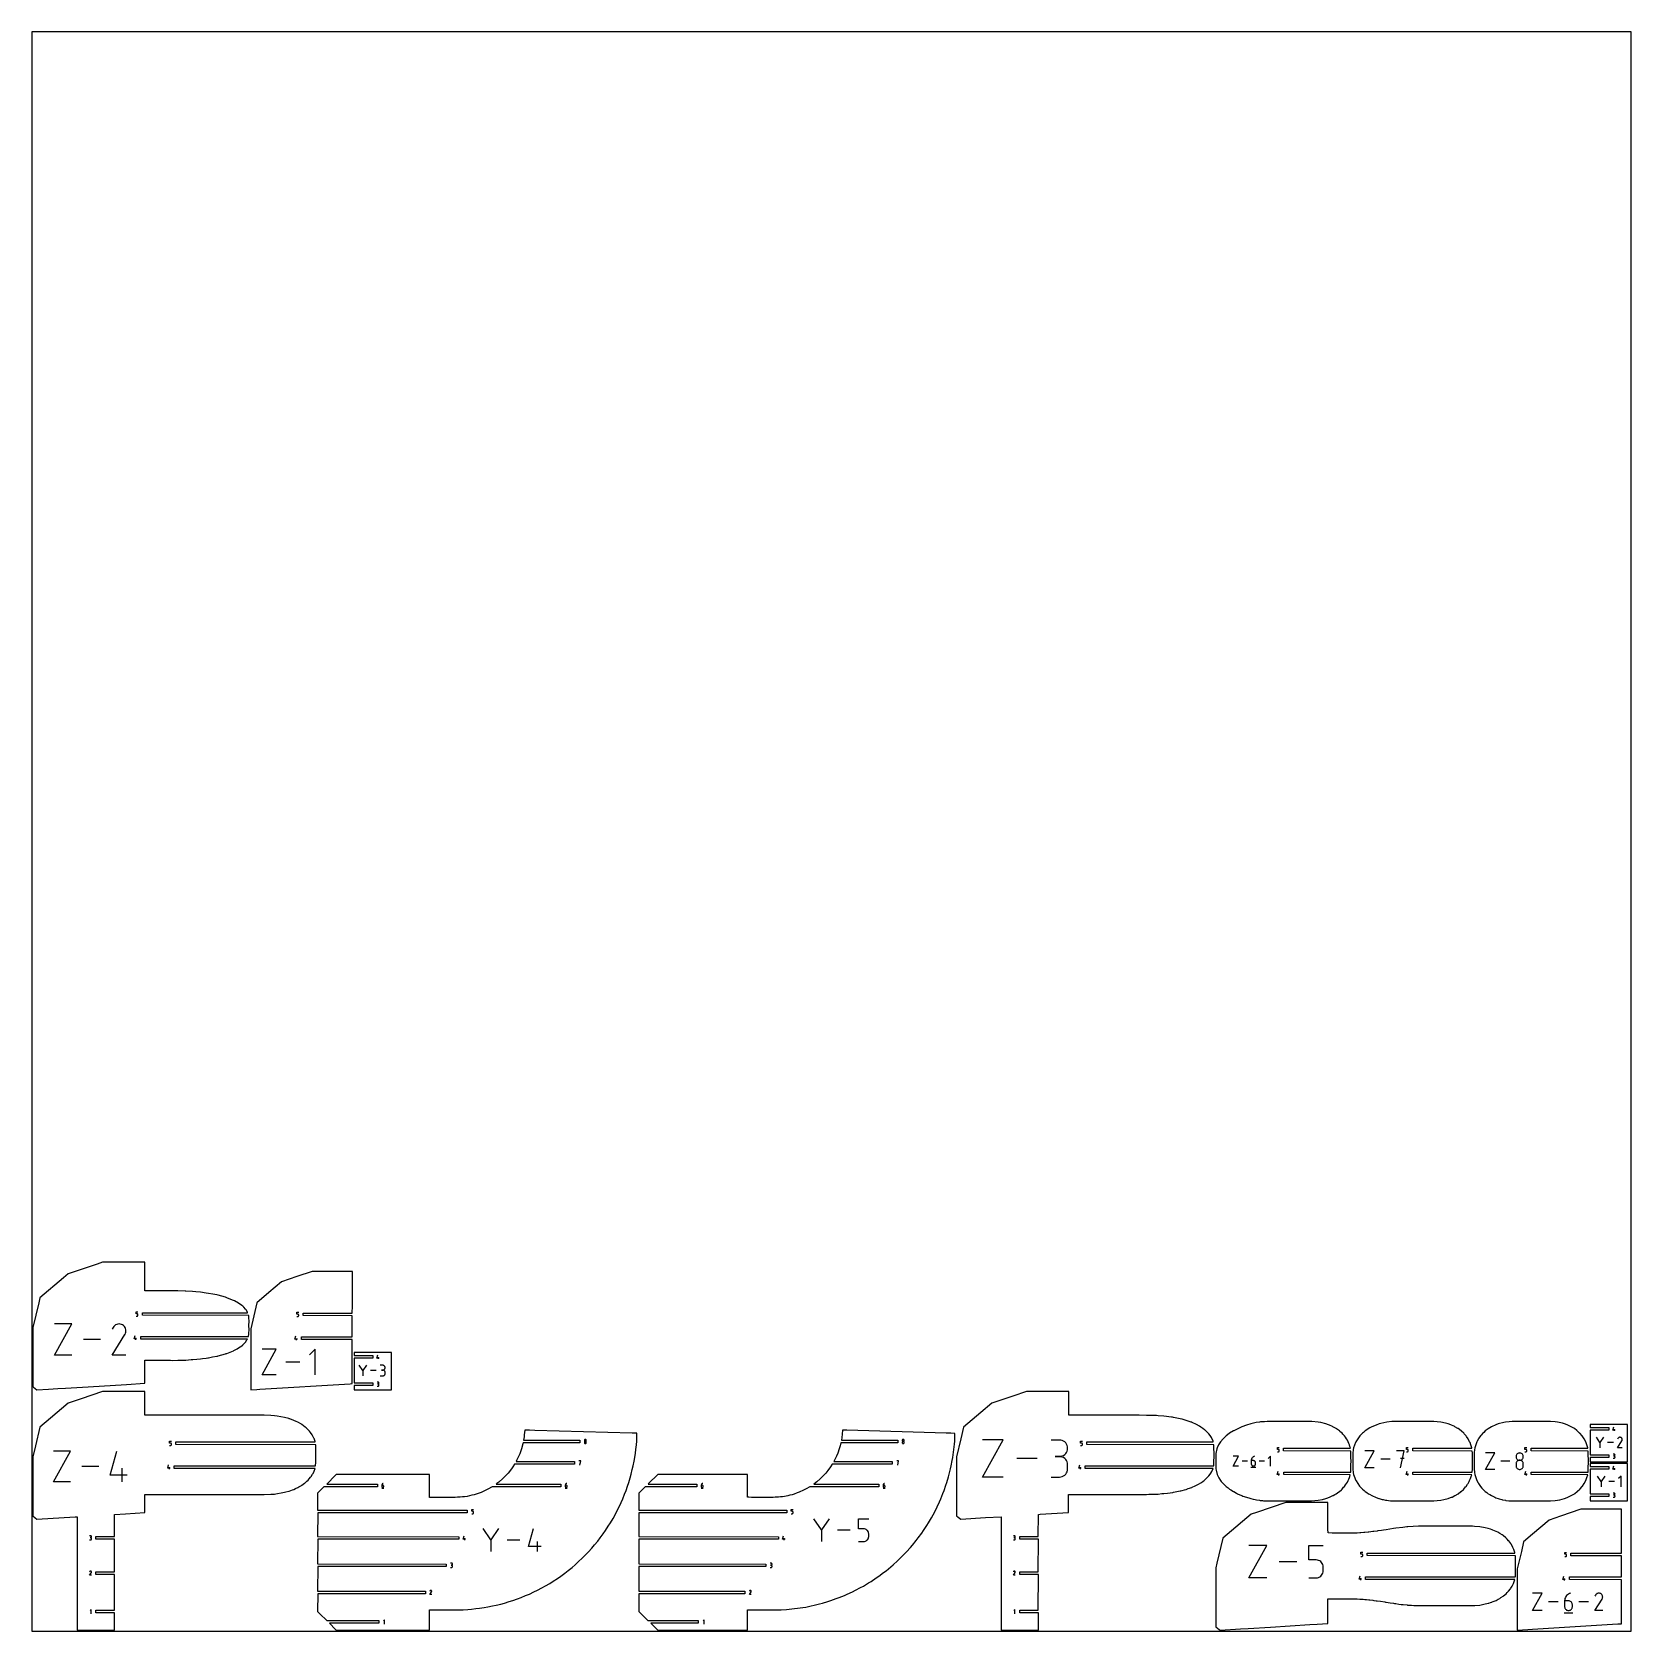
# Model space of a CAD drawing. Extents: x 0 to 3000, y 0 to 3000.
import ezdxf

# ---------------------------------------------------------------- set-up
doc = ezdxf.new("R2010")
doc.units = 0

msp = doc.modelspace()

# ---------------------------------------------------------------- linework, layer by layer
at = {"layer": 'annotation', "color": 1}
for p, q in [((42.241262, 517.651041), (74.674044, 576.062284)), ((74.674044, 576.062284), (42.241262, 576.062284)), ((153.516837, 571.483963), (152.16511, 569.567194)), ((155.138605, 573.084019), (153.516837, 571.483963)), ((156.981092, 574.35455), (155.138605, 573.084019)), ((158.994974, 575.282742), (156.981092, 574.35455)), ((161.130928, 575.855783), (158.994974, 575.282742)), ((163.339631, 576.06086), (161.130928, 575.855783)), ((165.571759, 575.885158), (163.339631, 576.06086)), ((167.77799, 575.315866), (165.571759, 575.885158)), ((169.909, 574.340169), (167.77799, 575.315866)), ((171.81496, 572.986754), (169.909, 574.340169)), ((169.909, 574.340169), (169.909, 574.340169)), ((173.408549, 571.362664), (171.81496, 572.986754)), ((174.675598, 569.517675), (173.408549, 571.362664)), ((195.276587, 595.256568), (195.276587, 598.819092)), ((195.276587, 598.819092), (198.829579, 598.819092)), ((197.053083, 595.256568), (195.276587, 595.256568)), ((195.276587, 590.819092), (197.053083, 590.819092)), ((197.372061, 595.228055), (197.053083, 595.256568)), ((197.053083, 590.819092), (197.371929, 590.84776)), ((197.053083, 590.819092), (197.053083, 590.819092)), ((197.371929, 590.84776), (197.672223, 590.930408)), ((197.672426, 595.145821), (197.372061, 595.228055)), ((197.672223, 590.930408), (197.948903, 591.062004)), ((197.949126, 595.014826), (197.672426, 595.145821)), ((197.948903, 591.062004), (198.196905, 591.237513)), ((198.197111, 594.840029), (197.949126, 595.014826)), ((198.196905, 591.237513), (198.411168, 591.451903)), ((198.411333, 594.626389), (198.197111, 594.840029)), ((198.411168, 591.451903), (198.586629, 591.700139)), ((198.586741, 594.378865), (198.411333, 594.626389)), ((198.586629, 591.700139), (198.718226, 591.977189)), ((198.718284, 594.102416), (198.586741, 594.378865)), ((198.718226, 591.977189), (198.800897, 592.278018)), ((198.800913, 593.802002), (198.718284, 594.102416)), ((198.800897, 592.278018), (198.829579, 592.597594)), ((198.829579, 593.482581), (198.800913, 593.802002)), ((198.829579, 592.597594), (198.829579, 593.482581)), ((198.829579, 593.482581), (198.829579, 593.482581)), ((496.82032, 594.534242), (496.82032, 598.096765)), ((496.82032, 598.096765), (500.373312, 598.096765)), ((498.596816, 594.534242), (496.82032, 594.534242)), ((496.82032, 590.096765), (498.596816, 590.096765)), ((498.915794, 594.505729), (498.596816, 594.534242)), ((498.596816, 590.096765), (498.915662, 590.125433)), ((498.596816, 590.096765), (498.596816, 590.096765)), ((498.915662, 590.125433), (499.215956, 590.208082)), ((499.216159, 594.423495), (498.915794, 594.505729)), ((499.215956, 590.208082), (499.492636, 590.339678)), ((499.492859, 594.2925), (499.216159, 594.423495)), ((499.492636, 590.339678), (499.740638, 590.515187)), ((499.740844, 594.117703), (499.492859, 594.2925)), ((499.740638, 590.515187), (499.954901, 590.729577)), ((499.955066, 593.904063), (499.740844, 594.117703)), ((499.954901, 590.729577), (500.130362, 590.977813)), ((500.130473, 593.656539), (499.955066, 593.904063)), ((500.130362, 590.977813), (500.261959, 591.254862)), ((500.262017, 593.38009), (500.130473, 593.656539)), ((500.261959, 591.254862), (500.34463, 591.555692)), ((500.344646, 593.079676), (500.262017, 593.38009)), ((500.34463, 591.555692), (500.373312, 591.875268)), ((500.373312, 592.760255), (500.344646, 593.079676)), ((500.373312, 591.875268), (500.373312, 592.760255)), ((500.373312, 592.760255), (500.373312, 592.760255)), ((128.522023, 546.856663), (96.583755, 546.856663)), ((150.425154, 517.650567), (174.396255, 556.240962)), ((152.16511, 569.567194), (150.461785, 566.29974)), ((174.396255, 556.240962), (174.424911, 556.276422)), ((174.396255, 556.240962), (174.396255, 556.240962)), ((174.424911, 556.276422), (174.452392, 556.312183)), ((174.452392, 556.312183), (174.478877, 556.348548)), ((174.478877, 556.348548), (174.504549, 556.385816)), ((174.504549, 556.385816), (174.529588, 556.424291)), ((174.529588, 556.424291), (174.554174, 556.464273)), ((174.554174, 556.464273), (174.578489, 556.506064)), ((174.578489, 556.506064), (174.602713, 556.549966)), ((174.602713, 556.549966), (174.627028, 556.596279)), ((174.627028, 556.596279), (175.616789, 558.72138)), ((174.627028, 556.596279), (174.627028, 556.596279)), ((175.601936, 567.501562), (174.675598, 569.517675)), ((176.173394, 565.364101), (175.601936, 567.501562)), ((175.616789, 558.72138), (176.194991, 560.924234)), ((176.375803, 563.155066), (176.173394, 565.364101)), ((176.194991, 560.924234), (176.375803, 563.155066)), ((191.677254, 548.052166), (193.451241, 554.273663)), ((196.119246, 548.052166), (191.677254, 548.052166)), ((194.787752, 546.273663), (194.787752, 549.826654)), ((493.444018, 547.329839), (495.218005, 553.551337)), ((497.88601, 547.329839), (493.444018, 547.329839)), ((496.554516, 545.551337), (496.554516, 549.104328)), ((74.674044, 517.651041), (42.241262, 517.651041)), ((176.366984, 517.650567), (150.425154, 517.650567)), ((431.655684, 480.549568), (458.293854, 528.524751)), ((458.293854, 528.524751), (431.655684, 528.524751)), ((531.174253, 528.524751), (520.508755, 517.856244)), ((531.174253, 480.549568), (531.174253, 528.524751)), ((647.023868, 512.178377), (648.797856, 518.399875)), ((651.46586, 512.178377), (647.023868, 512.178377)), ((650.134366, 510.399875), (650.134366, 513.952866)), ((458.293854, 480.549568), (431.655684, 480.549568)), ((502.52107, 504.537159), (476.289061, 504.537159)), ((620.599385, 488.941643), (613.874077, 498.667356)), ((627.323428, 498.667356), (620.599385, 488.941643)), ((620.599385, 489.724302), (620.599385, 478.504076)), ((645.910958, 488.585716), (634.886713, 488.585716)), ((657.947034, 498.643333), (653.469817, 498.643333)), ((657.947034, 489.688899), (655.705264, 489.688899)), ((655.705264, 489.688899), (657.947034, 489.688899)), ((658.752272, 498.571056), (657.947034, 498.643333)), ((657.947034, 489.688899), (658.752272, 489.761194)), ((658.752272, 489.616623), (657.947034, 489.688899)), ((657.947034, 489.688899), (657.947034, 489.688899)), ((659.509973, 498.362766), (658.752272, 498.571056)), ((658.752272, 489.761194), (659.509973, 489.969605)), ((659.509973, 489.408332), (658.752272, 489.616623)), ((660.207535, 498.031273), (659.509973, 498.362766)), ((659.509973, 489.969605), (660.207535, 490.301428)), ((660.207535, 489.076839), (659.509973, 489.408332)), ((660.832355, 497.589387), (660.207535, 498.031273)), ((660.207535, 490.301428), (660.832355, 490.743955)), ((660.832355, 488.634954), (660.207535, 489.076839)), ((661.371831, 497.04992), (660.832355, 497.589387)), ((660.832355, 490.743955), (661.371831, 491.28448)), ((661.371831, 488.095486), (660.832355, 488.634954)), ((660.832355, 479.55887), (661.371831, 480.098234)), ((661.813361, 496.42568), (661.371831, 497.04992)), ((661.371831, 491.28448), (661.813361, 491.910298)), ((661.813361, 487.471247), (661.371831, 488.095486)), ((661.371831, 480.098234), (661.813361, 480.722431)), ((662.144342, 495.72948), (661.813361, 496.42568)), ((661.813361, 491.910298), (662.144342, 492.608701)), ((662.144342, 486.775047), (661.813361, 487.471247)), ((661.813361, 480.722431), (662.144342, 481.418683)), ((662.352173, 494.974129), (662.144342, 495.72948)), ((662.144342, 492.608701), (662.352173, 493.366983)), ((662.352173, 486.019696), (662.144342, 486.775047)), ((662.144342, 481.418683), (662.352173, 482.174211)), ((662.42425, 494.172438), (662.352173, 494.974129)), ((662.352173, 493.366983), (662.42425, 494.172438)), ((662.42425, 485.218005), (662.352173, 486.019696)), ((662.352173, 482.174211), (662.42425, 482.976235)), ((662.42425, 494.172438), (662.42425, 494.172438)), ((662.42425, 482.976235), (662.42425, 485.218005)), ((662.42425, 485.218005), (662.42425, 485.218005)), ((649.244864, 467.123713), (647.468369, 467.123713)), ((647.468369, 459.133245), (649.244864, 459.133245)), ((649.244864, 463.570721), (648.355362, 463.570721)), ((648.355362, 463.570721), (649.244864, 463.570721)), ((649.564371, 467.095034), (649.244864, 467.123713)), ((649.244864, 463.570721), (649.564371, 463.599407)), ((649.564371, 463.542043), (649.244864, 463.570721)), ((649.244864, 463.570721), (649.244864, 463.570721)), ((649.244864, 459.133245), (649.564371, 459.161907)), ((649.244864, 459.133245), (649.244864, 459.133245)), ((649.865016, 467.012388), (649.564371, 467.095034)), ((649.564371, 463.599407), (649.865016, 463.682101)), ((649.865016, 463.459396), (649.564371, 463.542043)), ((649.564371, 459.161907), (649.865016, 459.244512)), ((650.141799, 466.880856), (649.865016, 467.012388)), ((649.865016, 463.682101), (650.141799, 463.813764)), ((650.141799, 463.327865), (649.865016, 463.459396)), ((649.865016, 459.244512), (650.141799, 459.37599)), ((650.389719, 466.705522), (650.141799, 466.880856)), ((650.141799, 463.813764), (650.389719, 463.989352)), ((650.389719, 463.152531), (650.141799, 463.327865)), ((650.141799, 459.37599), (650.389719, 459.55127)), ((650.603775, 466.491469), (650.389719, 466.705522)), ((650.389719, 463.989352), (650.603775, 464.203825)), ((650.603775, 462.938478), (650.389719, 463.152531)), ((650.389719, 459.55127), (650.603775, 459.765282)), ((650.778968, 466.24378), (650.603775, 466.491469)), ((650.603775, 464.203825), (650.778968, 464.452141)), ((650.778968, 462.690789), (650.603775, 462.938478)), ((650.603775, 459.765282), (650.778968, 460.012955)), ((650.910297, 465.967538), (650.778968, 466.24378)), ((650.778968, 464.452141), (650.910297, 464.729257)), ((650.910297, 462.414546), (650.778968, 462.690789)), ((650.778968, 460.012955), (650.910297, 460.289218)), ((650.992761, 465.667825), (650.910297, 465.967538)), ((650.910297, 464.729257), (650.992761, 465.030133)), ((650.992761, 462.114834), (650.910297, 462.414546)), ((650.910297, 460.289218), (650.992761, 460.589)), ((651.02136, 465.349726), (650.992761, 465.667825)), ((650.992761, 465.030133), (651.02136, 465.349726)), ((651.02136, 461.796734), (650.992761, 462.114834)), ((650.992761, 460.589), (651.02136, 460.907232)), ((651.02136, 465.349726), (651.02136, 465.349726)), ((651.02136, 460.907232), (651.02136, 461.796734)), ((651.02136, 461.796734), (651.02136, 461.796734)), ((653.469817, 478.505341), (657.947034, 478.505341)), ((657.947034, 478.505341), (658.752272, 478.577576)), ((657.947034, 478.505341), (657.947034, 478.505341)), ((658.752272, 478.577576), (659.509973, 478.785762)), ((659.509973, 478.785762), (660.207535, 479.11712)), ((660.207535, 479.11712), (660.832355, 479.55887)), ((2941.710925, 353.821096), (2934.985617, 363.54681)), ((2948.434968, 363.54681), (2941.710925, 353.821096)), ((2965.949212, 377.05783), (2967.723199, 383.279328)), ((2970.391203, 377.05783), (2965.949212, 377.05783)), ((2969.059709, 375.279328), (2969.059709, 378.832319)), ((2975.183466, 361.304244), (2974.595523, 360.176405)), ((2975.650046, 361.965862), (2975.183466, 361.304244)), ((2976.209837, 362.518159), (2975.650046, 361.965862)), ((2976.845815, 362.956712), (2976.209837, 362.518159)), ((2977.540954, 363.2771), (2976.845815, 362.956712)), ((2978.278229, 363.474899), (2977.540954, 363.2771)), ((2979.040614, 363.545686), (2978.278229, 363.474899)), ((2979.811086, 363.485038), (2979.040614, 363.545686)), ((2980.572619, 363.288533), (2979.811086, 363.485038)), ((2981.308187, 362.951749), (2980.572619, 363.288533)), ((2981.966074, 362.484586), (2981.308187, 362.951749)), ((2981.308187, 362.951749), (2981.308187, 362.951749)), ((2982.516138, 361.923993), (2981.966074, 362.484586)), ((2982.95349, 361.287151), (2982.516138, 361.923993)), ((2983.273238, 360.591243), (2982.95349, 361.287151)), ((2983.47049, 359.853447), (2983.273238, 360.591243)), ((40.394782, 279.758149), (72.24378, 337.117999)), ((72.24378, 337.117999), (40.394782, 337.117999)), ((146.627053, 292.509978), (159.346508, 337.117999)), ((258.16802, 352.647754), (258.16802, 356.210278)), ((258.16802, 356.210278), (261.721011, 356.210278)), ((259.944515, 352.647754), (258.16802, 352.647754)), ((258.16802, 348.210278), (259.944515, 348.210278)), ((260.263494, 352.619241), (259.944515, 352.647754)), ((259.944515, 348.210278), (260.263362, 348.238946)), ((259.944515, 348.210278), (259.944515, 348.210278)), ((260.263362, 348.238946), (260.563656, 348.321594)), ((260.563858, 352.537007), (260.263494, 352.619241)), ((260.563656, 348.321594), (260.840335, 348.45319)), ((260.840558, 352.406012), (260.563858, 352.537007)), ((260.840335, 348.45319), (261.088337, 348.628699)), ((261.088544, 352.231215), (260.840558, 352.406012)), ((261.088337, 348.628699), (261.3026, 348.843089)), ((261.302765, 352.017575), (261.088544, 352.231215)), ((261.3026, 348.843089), (261.478061, 349.091325)), ((261.478173, 351.770051), (261.302765, 352.017575)), ((261.478061, 349.091325), (261.609659, 349.368375)), ((261.609716, 351.493602), (261.478173, 351.770051)), ((261.609659, 349.368375), (261.692329, 349.669204)), ((261.692346, 351.193188), (261.609716, 351.493602)), ((261.692329, 349.669204), (261.721011, 349.98878)), ((261.721011, 350.873767), (261.692346, 351.193188)), ((261.721011, 349.98878), (261.721011, 350.873767)), ((261.721011, 350.873767), (261.721011, 350.873767)), ((1036.354773, 358.143019), (1036.326107, 357.82492)), ((1036.326107, 357.82492), (1036.326107, 357.82492)), ((1036.326107, 357.82492), (1036.354789, 357.505327)), ((1036.354773, 354.586857), (1036.326107, 354.267413)), ((1036.326107, 354.267413), (1036.326107, 353.382426)), ((1036.326107, 353.382426), (1036.326107, 353.382426)), ((1036.326107, 353.382426), (1036.354789, 353.063005)), ((1036.437402, 358.442732), (1036.354773, 358.143019)), ((1036.437402, 354.887616), (1036.354773, 354.586857)), ((1036.354789, 357.505327), (1036.43746, 357.204451)), ((1036.354789, 353.063005), (1036.43746, 352.762591)), ((1036.568945, 358.718974), (1036.437402, 358.442732)), ((1036.568945, 355.164645), (1036.437402, 354.887616)), ((1036.43746, 357.204451), (1036.569057, 356.927335)), ((1036.43746, 352.762591), (1036.569057, 352.486142)), ((1036.744353, 358.966663), (1036.568945, 358.718974)), ((1036.744353, 355.412898), (1036.568945, 355.164645)), ((1036.569057, 356.927335), (1036.744518, 356.679019)), ((1036.569057, 352.486142), (1036.744518, 352.238618)), ((1036.958574, 359.180716), (1036.744353, 358.966663)), ((1036.958574, 355.627329), (1036.744353, 355.412898)), ((1036.744518, 356.679019), (1036.958781, 356.464547)), ((1036.744518, 352.238618), (1036.958781, 352.024978)), ((1037.20656, 359.35605), (1036.958574, 359.180716)), ((1037.20656, 355.802892), (1036.958574, 355.627329)), ((1036.958781, 356.464547), (1037.206783, 356.288958)), ((1036.958781, 352.024978), (1037.206783, 351.850181)), ((1037.48326, 359.487582), (1037.20656, 359.35605)), ((1037.48326, 355.934541), (1037.20656, 355.802892)), ((1037.206783, 356.288958), (1037.483463, 356.157296)), ((1037.206783, 351.850181), (1037.483463, 351.719186)), ((1037.783624, 359.570229), (1037.48326, 359.487582)), ((1037.783624, 356.017231), (1037.48326, 355.934541)), ((1037.483463, 356.157296), (1037.783757, 356.074601)), ((1037.483463, 351.719186), (1037.783757, 351.636952)), ((1038.102603, 359.598907), (1037.783624, 359.570229)), ((1038.102603, 356.045916), (1037.783624, 356.017231)), ((1037.783757, 356.074601), (1038.102603, 356.045916)), ((1037.783757, 351.636952), (1038.102603, 351.608439)), ((1038.421581, 359.570229), (1038.102603, 359.598907)), ((1038.102603, 359.598907), (1038.102603, 359.598907)), ((1038.102603, 356.045916), (1038.421449, 356.074601)), ((1038.421581, 356.017248), (1038.102603, 356.045916)), ((1038.102603, 356.045916), (1038.102603, 356.045916)), ((1038.102603, 356.045916), (1038.102603, 356.045916)), ((1038.102603, 351.608439), (1038.421449, 351.636952)), ((1038.102603, 351.608439), (1038.102603, 351.608439)), ((1038.421449, 356.074601), (1038.721743, 356.157296)), ((1038.421449, 351.636952), (1038.721743, 351.719186)), ((1038.721946, 359.487582), (1038.421581, 359.570229)), ((1038.721946, 355.934599), (1038.421581, 356.017248)), ((1038.721743, 356.157296), (1038.998423, 356.288958)), ((1038.721743, 351.719186), (1038.998423, 351.850181)), ((1038.998646, 359.35605), (1038.721946, 359.487582)), ((1038.998646, 355.803003), (1038.721946, 355.934599)), ((1038.998423, 356.288958), (1039.246425, 356.464547)), ((1038.998423, 351.850181), (1039.246425, 352.024978)), ((1039.246631, 359.180716), (1038.998646, 359.35605)), ((1039.246631, 355.627494), (1038.998646, 355.803003)), ((1039.246425, 356.464547), (1039.460688, 356.679019)), ((1039.246425, 352.024978), (1039.460688, 352.238618)), ((1039.460853, 358.966663), (1039.246631, 359.180716)), ((1039.460853, 355.413104), (1039.246631, 355.627494)), ((1039.460688, 356.679019), (1039.636149, 356.927335)), ((1039.460688, 352.238618), (1039.636149, 352.486142)), ((1039.636261, 358.718974), (1039.460853, 358.966663)), ((1039.636261, 355.164868), (1039.460853, 355.413104)), ((1039.636149, 356.927335), (1039.767746, 357.204451)), ((1039.636149, 352.486142), (1039.767746, 352.762591)), ((1039.767804, 358.442732), (1039.636261, 358.718974)), ((1039.767804, 354.887818), (1039.636261, 355.164868)), ((1039.767746, 357.204451), (1039.850417, 357.505327)), ((1039.767746, 352.762591), (1039.850417, 353.063005)), ((1039.850433, 358.143019), (1039.767804, 358.442732)), ((1039.850433, 354.586989), (1039.767804, 354.887818)), ((1039.850417, 357.505327), (1039.879099, 357.82492)), ((1039.850417, 353.063005), (1039.879099, 353.382426)), ((1039.879099, 357.82492), (1039.850433, 358.143019)), ((1039.879099, 354.267413), (1039.850433, 354.586989)), ((1039.879099, 357.82492), (1039.879099, 357.82492)), ((1039.879099, 353.382426), (1039.879099, 354.267413)), ((1039.879099, 354.267413), (1039.879099, 354.267413)), ((1632.775817, 358.143019), (1632.747152, 357.82492)), ((1632.747152, 357.82492), (1632.747152, 357.82492)), ((1632.747152, 357.82492), (1632.775834, 357.505327)), ((1632.775817, 354.586857), (1632.747152, 354.267413)), ((1632.747152, 354.267413), (1632.747152, 353.382426)), ((1632.747152, 353.382426), (1632.747152, 353.382426)), ((1632.747152, 353.382426), (1632.775834, 353.063005)), ((1632.858447, 358.442732), (1632.775817, 358.143019)), ((1632.858447, 354.887616), (1632.775817, 354.586857)), ((1632.775834, 357.505327), (1632.858505, 357.204451)), ((1632.775834, 353.063005), (1632.858505, 352.762591)), ((1632.98999, 358.718974), (1632.858447, 358.442732)), ((1632.98999, 355.164645), (1632.858447, 354.887616)), ((1632.858505, 357.204451), (1632.990102, 356.927335)), ((1632.858505, 352.762591), (1632.990102, 352.486142)), ((1633.165398, 358.966663), (1632.98999, 358.718974)), ((1633.165398, 355.412898), (1632.98999, 355.164645)), ((1632.990102, 356.927335), (1633.165563, 356.679019)), ((1632.990102, 352.486142), (1633.165563, 352.238618)), ((1633.379619, 359.180716), (1633.165398, 358.966663)), ((1633.379619, 355.627329), (1633.165398, 355.412898)), ((1633.165563, 356.679019), (1633.379826, 356.464547)), ((1633.165563, 352.238618), (1633.379826, 352.024978)), ((1633.627605, 359.35605), (1633.379619, 359.180716)), ((1633.627605, 355.802892), (1633.379619, 355.627329)), ((1633.379826, 356.464547), (1633.627828, 356.288958)), ((1633.379826, 352.024978), (1633.627828, 351.850181)), ((1633.904305, 359.487582), (1633.627605, 359.35605)), ((1633.904305, 355.934541), (1633.627605, 355.802892)), ((1633.627828, 356.288958), (1633.904507, 356.157296)), ((1633.627828, 351.850181), (1633.904507, 351.719186)), ((1634.204669, 359.570229), (1633.904305, 359.487582)), ((1634.204669, 356.017231), (1633.904305, 355.934541)), ((1633.904507, 356.157296), (1634.204801, 356.074601)), ((1633.904507, 351.719186), (1634.204801, 351.636952)), ((1634.523648, 359.598907), (1634.204669, 359.570229)), ((1634.523648, 356.045916), (1634.204669, 356.017231)), ((1634.204801, 356.074601), (1634.523648, 356.045916)), ((1634.204801, 351.636952), (1634.523648, 351.608439)), ((1634.842626, 359.570229), (1634.523648, 359.598907)), ((1634.523648, 359.598907), (1634.523648, 359.598907)), ((1634.523648, 356.045916), (1634.842494, 356.074601)), ((1634.842626, 356.017248), (1634.523648, 356.045916)), ((1634.523648, 356.045916), (1634.523648, 356.045916)), ((1634.523648, 356.045916), (1634.523648, 356.045916)), ((1634.523648, 351.608439), (1634.842494, 351.636952)), ((1634.523648, 351.608439), (1634.523648, 351.608439)), ((1634.842494, 356.074601), (1635.142788, 356.157296)), ((1634.842494, 351.636952), (1635.142788, 351.719186)), ((1635.14299, 359.487582), (1634.842626, 359.570229)), ((1635.14299, 355.934599), (1634.842626, 356.017248)), ((1635.142788, 356.157296), (1635.419467, 356.288958)), ((1635.142788, 351.719186), (1635.419467, 351.850181)), ((1635.41969, 359.35605), (1635.14299, 359.487582)), ((1635.41969, 355.803003), (1635.14299, 355.934599)), ((1635.419467, 356.288958), (1635.66747, 356.464547)), ((1635.419467, 351.850181), (1635.66747, 352.024978)), ((1635.667676, 359.180716), (1635.41969, 359.35605)), ((1635.667676, 355.627494), (1635.41969, 355.803003)), ((1635.66747, 356.464547), (1635.881733, 356.679019)), ((1635.66747, 352.024978), (1635.881733, 352.238618)), ((1635.881898, 358.966663), (1635.667676, 359.180716)), ((1635.881898, 355.413104), (1635.667676, 355.627494)), ((1635.881733, 356.679019), (1636.057194, 356.927335)), ((1635.881733, 352.238618), (1636.057194, 352.486142)), ((1636.057305, 358.718974), (1635.881898, 358.966663)), ((1636.057305, 355.164868), (1635.881898, 355.413104)), ((1636.057194, 356.927335), (1636.188791, 357.204451)), ((1636.057194, 352.486142), (1636.188791, 352.762591)), ((1636.188849, 358.442732), (1636.057305, 358.718974)), ((1636.188849, 354.887818), (1636.057305, 355.164868)), ((1636.188791, 357.204451), (1636.271462, 357.505327)), ((1636.188791, 352.762591), (1636.271462, 353.063005)), ((1636.271478, 358.143019), (1636.188849, 358.442732)), ((1636.271478, 354.586989), (1636.188849, 354.887818)), ((1636.271462, 357.505327), (1636.300143, 357.82492)), ((1636.271462, 353.063005), (1636.300143, 353.382426)), ((1636.300143, 357.82492), (1636.271478, 358.143019)), ((1636.300143, 354.267413), (1636.271478, 354.586989)), ((1636.300143, 357.82492), (1636.300143, 357.82492)), ((1636.300143, 353.382426), (1636.300143, 354.267413)), ((1636.300143, 354.267413), (1636.300143, 354.267413)), ((1783.226572, 288.82013), (1821.866331, 358.4101)), ((1821.866331, 358.4101), (1783.226572, 358.4101)), ((1927.5627, 358.329365), (1912.109415, 358.329365)), ((1930.34201, 358.079898), (1927.5627, 358.329365)), ((1932.957245, 357.360977), (1930.34201, 358.079898)), ((1935.364906, 356.216816), (1932.957245, 357.360977)), ((1937.521497, 354.691631), (1935.364906, 356.216816)), ((1935.364906, 329.536959), (1937.521497, 331.064359)), ((1939.38352, 352.829638), (1937.521497, 354.691631)), ((1937.521497, 331.064359), (1939.38352, 332.930003)), ((1940.907477, 350.675053), (1939.38352, 352.829638)), ((1939.38352, 332.930003), (1940.907477, 335.090036)), ((1942.049872, 348.272091), (1940.907477, 350.675053)), ((1940.907477, 335.090036), (1942.049872, 337.500601)), ((1942.767207, 345.664968), (1942.049872, 348.272091)), ((1942.049872, 337.500601), (1942.767207, 340.117841)), ((1943.015985, 342.8979), (1942.767207, 345.664968)), ((1942.767207, 340.117841), (1943.015985, 342.8979)), ((1943.015985, 342.8979), (1943.015985, 342.8979)), ((1967.421576, 352.647754), (1967.421576, 356.210277)), ((1967.421576, 356.210277), (1970.974568, 356.210277)), ((1969.198072, 352.647754), (1967.421576, 352.647754)), ((1967.421576, 348.210277), (1969.198072, 348.210277)), ((1969.517051, 352.619241), (1969.198072, 352.647754)), ((1969.198072, 348.210277), (1969.516918, 348.238945)), ((1969.198072, 348.210277), (1969.198072, 348.210277)), ((1969.516918, 348.238945), (1969.817212, 348.321594)), ((1969.817415, 352.537007), (1969.517051, 352.619241)), ((1969.817212, 348.321594), (1970.093892, 348.45319)), ((1970.094115, 352.406012), (1969.817415, 352.537007)), ((1970.093892, 348.45319), (1970.341894, 348.628699)), ((1970.3421, 352.231215), (1970.094115, 352.406012)), ((1970.341894, 348.628699), (1970.556157, 348.843089)), ((1970.556322, 352.017575), (1970.3421, 352.231215)), ((1970.556157, 348.843089), (1970.731618, 349.091325)), ((1970.73173, 351.770051), (1970.556322, 352.017575)), ((1970.731618, 349.091325), (1970.863215, 349.368375)), ((1970.863273, 351.493602), (1970.73173, 351.770051)), ((1970.863215, 349.368375), (1970.945886, 349.669204)), ((1970.945902, 351.193188), (1970.863273, 351.493602)), ((1970.945886, 349.669204), (1970.974568, 349.98878)), ((1970.974568, 350.873767), (1970.945902, 351.193188)), ((1970.974568, 349.98878), (1970.974568, 350.873767)), ((1970.974568, 350.873767), (1970.974568, 350.873767)), ((2336.463419, 340.815736), (2336.463419, 344.37826)), ((2336.463419, 344.37826), (2340.016411, 344.37826)), ((2338.239915, 340.815736), (2336.463419, 340.815736)), ((2336.463419, 336.37826), (2338.239915, 336.37826)), ((2338.558894, 340.787223), (2338.239915, 340.815736)), ((2338.239915, 336.37826), (2338.558761, 336.406928)), ((2338.239915, 336.37826), (2338.239915, 336.37826)), ((2338.558761, 336.406928), (2338.859055, 336.489576)), ((2338.859258, 340.704989), (2338.558894, 340.787223)), ((2338.859055, 336.489576), (2339.135735, 336.621172)), ((2339.135958, 340.573994), (2338.859258, 340.704989)), ((2339.135735, 336.621172), (2339.383737, 336.796681)), ((2339.383944, 340.399197), (2339.135958, 340.573994)), ((2339.383737, 336.796681), (2339.598, 337.011071)), ((2339.598165, 340.185557), (2339.383944, 340.399197)), ((2339.598, 337.011071), (2339.773461, 337.259307)), ((2339.773573, 339.938033), (2339.598165, 340.185557)), ((2339.773461, 337.259307), (2339.905058, 337.536357)), ((2339.905116, 339.661584), (2339.773573, 339.938033)), ((2339.905058, 337.536357), (2339.987729, 337.837186)), ((2339.987745, 339.36117), (2339.905116, 339.661584)), ((2339.987729, 337.837186), (2340.016411, 338.156762)), ((2340.016411, 339.041749), (2339.987745, 339.36117)), ((2340.016411, 338.156762), (2340.016411, 339.041749)), ((2340.016411, 339.041749), (2340.016411, 339.041749)), ((2500.327804, 306.003508), (2518.282657, 338.340089)), ((2518.282657, 338.340089), (2500.327804, 338.340089)), ((2574.594868, 338.340089), (2560.215168, 338.340089)), ((2567.406032, 306.003508), (2574.594868, 338.340089)), ((2578.545092, 340.815736), (2578.545092, 344.37826)), ((2578.545092, 344.37826), (2582.098083, 344.37826)), ((2580.321587, 340.815736), (2578.545092, 340.815736)), ((2578.545092, 336.37826), (2580.321587, 336.37826)), ((2580.640566, 340.787223), (2580.321587, 340.815736)), ((2580.321587, 336.37826), (2580.640434, 336.406928)), ((2580.321587, 336.37826), (2580.321587, 336.37826)), ((2580.640434, 336.406928), (2580.940728, 336.489576)), ((2580.94093, 340.704989), (2580.640566, 340.787223)), ((2580.940728, 336.489576), (2581.217407, 336.621172)), ((2581.21763, 340.573994), (2580.94093, 340.704989)), ((2581.217407, 336.621172), (2581.465409, 336.796682)), ((2581.465616, 340.399197), (2581.21763, 340.573994)), ((2581.465409, 336.796682), (2581.679672, 337.011071)), ((2581.679837, 340.185557), (2581.465616, 340.399197)), ((2581.679672, 337.011071), (2581.855133, 337.259307)), ((2581.855245, 339.938033), (2581.679837, 340.185557)), ((2581.855133, 337.259307), (2581.98673, 337.536357)), ((2581.986788, 339.661584), (2581.855245, 339.938033)), ((2581.98673, 337.536357), (2582.069401, 337.837186)), ((2582.069418, 339.36117), (2581.986788, 339.661584)), ((2582.069401, 337.837186), (2582.098083, 338.156762)), ((2582.098083, 339.041749), (2582.069418, 339.36117)), ((2582.098083, 338.156762), (2582.098083, 339.041749)), ((2582.098083, 339.041749), (2582.098083, 339.041749)), ((2727.038454, 303.220708), (2744.187149, 334.105401)), ((2744.187149, 334.105401), (2727.038454, 334.105401)), ((2785.175389, 330.670577), (2784.667554, 329.604119)), ((2785.852565, 331.626802), (2785.175389, 330.670577)), ((2786.679586, 332.453172), (2785.852565, 331.626802)), ((2787.636956, 333.130064), (2786.679586, 332.453172)), ((2788.705181, 333.637853), (2787.636956, 333.130064)), ((2789.864763, 333.956918), (2788.705181, 333.637853)), ((2791.096207, 334.067633), (2789.864763, 333.956918)), ((2792.327651, 333.956918), (2791.096207, 334.067633)), ((2791.096207, 334.067633), (2791.096207, 334.067633)), ((2793.487233, 333.637853), (2792.327651, 333.956918)), ((2794.555457, 333.130064), (2793.487233, 333.637853)), ((2795.512828, 332.453172), (2794.555457, 333.130064)), ((2796.339849, 331.626802), (2795.512828, 332.453172)), ((2797.017025, 330.670577), (2796.339849, 331.626802)), ((2797.52486, 329.604119), (2797.017025, 330.670577)), ((2801.077798, 340.815736), (2801.077798, 344.37826)), ((2801.077798, 344.37826), (2804.63079, 344.37826)), ((2802.854294, 340.815736), (2801.077798, 340.815736)), ((2801.077798, 336.37826), (2802.854294, 336.37826)), ((2803.173272, 340.787223), (2802.854294, 340.815736)), ((2802.854294, 336.37826), (2803.17314, 336.406928)), ((2802.854294, 336.37826), (2802.854294, 336.37826)), ((2803.17314, 336.406928), (2803.473434, 336.489576)), ((2803.473637, 340.704989), (2803.173272, 340.787223)), ((2803.473434, 336.489576), (2803.750114, 336.621172)), ((2803.750337, 340.573994), (2803.473637, 340.704989)), ((2803.750114, 336.621172), (2803.998116, 336.796681)), ((2803.998322, 340.399197), (2803.750337, 340.573994)), ((2803.998116, 336.796681), (2804.212379, 337.011071)), ((2804.212544, 340.185557), (2803.998322, 340.399197)), ((2804.212379, 337.011071), (2804.38784, 337.259307)), ((2804.387951, 339.938033), (2804.212544, 340.185557)), ((2804.38784, 337.259307), (2804.519437, 337.536357)), ((2804.519495, 339.661584), (2804.387951, 339.938033)), ((2804.519437, 337.536357), (2804.602108, 337.837186)), ((2804.602124, 339.36117), (2804.519495, 339.661584)), ((2804.602108, 337.837186), (2804.63079, 338.156762)), ((2804.63079, 339.041749), (2804.602124, 339.36117)), ((2804.63079, 338.156762), (2804.63079, 339.041749)), ((2804.63079, 339.041749), (2804.63079, 339.041749)), ((2941.710925, 354.603756), (2941.710925, 343.38353)), ((2967.022498, 353.46517), (2955.998253, 353.46517)), ((2968.170208, 332.003166), (2966.393712, 332.003166)), ((2968.489715, 331.974488), (2968.170208, 332.003166)), ((2968.79036, 331.891841), (2968.489715, 331.974488)), ((2969.067142, 331.76031), (2968.79036, 331.891841)), ((2969.315062, 331.584976), (2969.067142, 331.76031)), ((2969.529118, 331.370923), (2969.315062, 331.584976)), ((2969.704311, 331.123233), (2969.529118, 331.370923)), ((2969.83564, 330.846991), (2969.704311, 331.123233)), ((2969.918104, 330.547279), (2969.83564, 330.846991)), ((2969.946703, 330.229179), (2969.918104, 330.547279)), ((2969.918104, 329.909586), (2969.946703, 330.229179)), ((2969.946703, 330.229179), (2969.946703, 330.229179)), ((2974.582879, 343.383998), (2982.857068, 356.704381)), ((2983.537312, 343.383998), (2974.582879, 343.383998)), ((2982.857068, 356.704381), (2982.86696, 356.716621)), ((2982.857068, 356.704381), (2982.857068, 356.704381)), ((2982.86696, 356.716621), (2982.876445, 356.728965)), ((2982.876445, 356.728965), (2982.885588, 356.741517)), ((2982.885588, 356.741517), (2982.894449, 356.754381)), ((2982.894449, 356.754381), (2982.903091, 356.767662)), ((2982.903091, 356.767662), (2982.911578, 356.781463)), ((2982.911578, 356.781463), (2982.919971, 356.795888)), ((2982.919971, 356.795888), (2982.928332, 356.811041)), ((2982.928332, 356.811041), (2982.936725, 356.827028)), ((2982.936725, 356.827028), (2983.278365, 357.560556)), ((2982.936725, 356.827028), (2982.936725, 356.827028)), ((2983.278365, 357.560556), (2983.477945, 358.320923)), ((2983.540356, 359.090947), (2983.47049, 359.853447)), ((2983.477945, 358.320923), (2983.540356, 359.090947)), ((125.122505, 308.438074), (93.75912, 308.438074)), ((168.929265, 279.758149), (168.929265, 305.23303)), ((254.653116, 305.443352), (256.427103, 311.664849)), ((259.095108, 305.443352), (254.653116, 305.443352)), ((257.763614, 303.664849), (257.763614, 307.217841)), ((1029.557891, 319.324317), (1026.000384, 319.324317)), ((1027.779389, 311.324317), (1029.557891, 319.324317)), ((1029.557891, 315.761793), (1027.779389, 315.761793)), ((1625.952437, 319.324317), (1622.39493, 319.324317)), ((1624.173935, 311.324317), (1625.952437, 319.324317)), ((1625.952437, 315.761793), (1624.173935, 315.761793)), ((1886.019722, 323.615115), (1847.969116, 323.615115)), ((1927.5627, 327.422794), (1919.825147, 327.422794)), ((1919.825147, 327.422794), (1927.5627, 327.422794)), ((1927.5627, 327.422794), (1930.34201, 327.67232)), ((1930.34201, 327.173328), (1927.5627, 327.422794)), ((1927.5627, 327.422794), (1927.5627, 327.422794)), ((1930.34201, 327.67232), (1932.957245, 328.391661)), ((1932.957245, 326.454406), (1930.34201, 327.173328)), ((1932.957245, 328.391661), (1935.364906, 329.536959)), ((1935.364906, 325.310245), (1932.957245, 326.454406)), ((1937.521497, 323.785061), (1935.364906, 325.310245)), ((1939.38352, 321.923068), (1937.521497, 323.785061)), ((1940.907477, 319.768482), (1939.38352, 321.923068)), ((1942.049872, 317.36552), (1940.907477, 319.768482)), ((1942.767207, 314.758397), (1942.049872, 317.36552)), ((1942.049872, 298.877825), (1942.767207, 301.485559)), ((1943.015985, 311.991329), (1942.767207, 314.758397)), ((1942.767207, 301.485559), (1943.015985, 304.253776)), ((1943.015985, 304.253776), (1943.015985, 311.991329)), ((1943.015985, 311.991329), (1943.015985, 311.991329)), ((1963.869755, 305.443351), (1965.643742, 311.664849)), ((1968.311747, 305.443351), (1963.869755, 305.443351)), ((1966.980253, 303.664849), (1966.980253, 307.21784)), ((2253.680761, 309.537011), (2263.815214, 327.789098)), ((2263.815214, 327.789098), (2253.680761, 327.789098)), ((2263.815214, 309.537011), (2253.680761, 309.537011)), ((2280.641393, 318.663055), (2270.661464, 318.663055)), ((2286.97657, 307.2555), (2296.102614, 307.2555)), ((2287.573955, 320.894858), (2287.484209, 319.661162)), ((2287.484209, 319.661162), (2287.484209, 313.594684)), ((2291.537303, 319.661162), (2287.484209, 319.661162)), ((2287.484209, 313.594684), (2287.484209, 313.594684)), ((2287.484209, 313.594684), (2287.549647, 312.865568)), ((2287.549647, 312.865568), (2287.738261, 312.179222)), ((2287.835903, 322.080198), (2287.573955, 320.894858)), ((2287.738261, 312.179222), (2288.038501, 311.547131)), ((2288.259115, 323.202485), (2287.835903, 322.080198)), ((2288.038501, 311.547131), (2288.438817, 310.980777)), ((2288.832654, 324.247022), (2288.259115, 323.202485)), ((2288.438817, 310.980777), (2288.927661, 310.491645)), ((2289.545582, 325.199114), (2288.832654, 324.247022)), ((2288.927661, 310.491645), (2289.493481, 310.091218)), ((2289.493481, 310.091218), (2290.124727, 309.790981)), ((2290.386961, 326.044064), (2289.545582, 325.199114)), ((2290.124727, 309.790981), (2290.809852, 309.602417)), ((2291.345855, 326.767175), (2290.386961, 326.044064)), ((2290.809852, 309.602417), (2291.537303, 309.537011)), ((2292.411325, 327.353752), (2291.345855, 326.767175)), ((2292.266262, 319.596109), (2291.537303, 319.661162)), ((2291.537303, 309.537011), (2292.266262, 309.602417)), ((2291.537303, 309.537011), (2291.537303, 309.537011)), ((2292.952187, 319.408492), (2292.266262, 319.596109)), ((2292.266262, 309.602417), (2292.952187, 309.790981)), ((2293.572435, 327.789098), (2292.411325, 327.353752)), ((2293.583669, 319.109625), (2292.952187, 319.408492)), ((2292.952187, 309.790981), (2293.583669, 310.091218)), ((2293.572435, 327.789098), (2293.572435, 327.789098)), ((2294.149301, 318.710824), (2293.583669, 319.109625)), ((2293.583669, 310.091218), (2294.149301, 310.491645)), ((2294.637673, 318.223402), (2294.149301, 318.710824)), ((2294.149301, 310.491645), (2294.637673, 310.980777)), ((2295.037377, 317.658673), (2294.637673, 318.223402)), ((2294.637673, 310.980777), (2295.037377, 311.547131)), ((2295.337005, 317.027952), (2295.037377, 317.658673)), ((2295.037377, 311.547131), (2295.337005, 312.179222)), ((2295.525148, 316.342553), (2295.337005, 317.027952)), ((2295.337005, 312.179222), (2295.525148, 312.865568)), ((2295.590397, 315.613791), (2295.525148, 316.342553)), ((2295.525148, 312.865568), (2295.590397, 313.594684)), ((2295.590397, 313.594684), (2295.590397, 315.613791)), ((2295.590397, 315.613791), (2295.590397, 315.613791)), ((2312.416576, 318.663055), (2302.436647, 318.663055)), ((2323.317637, 327.789098), (2319.259965, 323.730281)), ((2323.317637, 309.537011), (2323.317637, 327.789098)), ((2518.282657, 306.003508), (2500.327804, 306.003508)), ((2548.093006, 322.171798), (2530.411917, 322.171798)), ((2574.594868, 323.94011), (2567.406032, 323.94011)), ((2744.187149, 303.220708), (2727.038454, 303.220708)), ((2772.659036, 318.663055), (2755.771814, 318.663055)), ((2784.348556, 328.447053), (2784.237891, 327.219002)), ((2784.237891, 327.219002), (2784.237891, 327.219002)), ((2784.237891, 327.219002), (2784.34862, 325.985185)), ((2784.348556, 314.718179), (2784.237891, 313.484939)), ((2784.237891, 313.484939), (2784.237891, 310.068371)), ((2784.237891, 310.068371), (2784.237891, 310.068371)), ((2784.237891, 310.068371), (2784.34862, 308.835218)), ((2784.667554, 329.604119), (2784.348556, 328.447053)), ((2784.667554, 315.879286), (2784.348556, 314.718179)), ((2784.34862, 325.985185), (2784.667777, 324.823629)), ((2784.34862, 308.835218), (2784.667777, 307.675442)), ((2785.175389, 316.94878), (2784.667554, 315.879286)), ((2784.667777, 324.823629), (2785.175819, 323.753797)), ((2784.667777, 307.675442), (2785.175819, 306.608188)), ((2785.852565, 317.907182), (2785.175389, 316.94878)), ((2785.175819, 323.753797), (2785.853202, 322.795154)), ((2785.175819, 306.608188), (2785.853202, 305.6526)), ((2786.679586, 318.735011), (2785.852565, 317.907182)), ((2785.853202, 322.795154), (2786.680383, 321.967163)), ((2785.853202, 305.6526), (2786.680383, 304.827824)), ((2787.636956, 319.412787), (2786.679586, 318.735011)), ((2786.680383, 321.967163), (2787.637817, 321.289289)), ((2786.680383, 304.827824), (2787.637817, 304.153004)), ((2788.705181, 319.921031), (2787.636956, 319.412787)), ((2787.637817, 321.289289), (2788.705962, 320.780994)), ((2787.637817, 304.153004), (2788.705962, 303.647287)), ((2789.864763, 320.240263), (2788.705181, 319.921031)), ((2788.705962, 320.780994), (2789.865273, 320.461744)), ((2788.705962, 303.647287), (2789.865273, 303.329817)), ((2791.096207, 320.351002), (2789.864763, 320.240263)), ((2789.865273, 320.461744), (2791.096207, 320.351002)), ((2789.865273, 303.329817), (2791.096207, 303.219739)), ((2791.096207, 320.351002), (2792.327141, 320.461744)), ((2792.327651, 320.240326), (2791.096207, 320.351002)), ((2791.096207, 320.351002), (2791.096207, 320.351002)), ((2791.096207, 320.351002), (2791.096207, 320.351002)), ((2791.096207, 303.219739), (2792.327141, 303.329817)), ((2791.096207, 303.219739), (2791.096207, 303.219739)), ((2792.327141, 320.461744), (2793.486452, 320.780994)), ((2792.327141, 303.329817), (2793.486452, 303.647287)), ((2793.487233, 319.921254), (2792.327651, 320.240326)), ((2793.486452, 320.780994), (2794.554596, 321.289289)), ((2793.486452, 303.647287), (2794.554596, 304.153004)), ((2794.555457, 319.413218), (2793.487233, 319.921254)), ((2794.554596, 321.289289), (2795.512031, 321.967163)), ((2794.554596, 304.153004), (2795.512031, 304.827824)), ((2795.512828, 318.735648), (2794.555457, 319.413218)), ((2795.512031, 321.967163), (2796.339211, 322.795154)), ((2795.512031, 304.827824), (2796.339211, 305.6526)), ((2796.339849, 317.907979), (2795.512828, 318.735648)), ((2796.339211, 322.795154), (2797.016594, 323.753797)), ((2796.339211, 305.6526), (2797.016594, 306.608188)), ((2797.017025, 316.949641), (2796.339849, 317.907979)), ((2797.016594, 323.753797), (2797.524636, 324.823629)), ((2797.016594, 306.608188), (2797.524636, 307.675442)), ((2797.52486, 315.880067), (2797.017025, 316.949641)), ((2797.524636, 324.823629), (2797.843794, 325.985185)), ((2797.524636, 307.675442), (2797.843794, 308.835218)), ((2797.843857, 328.447053), (2797.52486, 329.604119)), ((2797.843857, 314.718689), (2797.52486, 315.880067)), ((2797.843794, 325.985185), (2797.954522, 327.219002)), ((2797.843794, 308.835218), (2797.954522, 310.068371)), ((2797.954522, 327.219002), (2797.843857, 328.447053)), ((2797.954522, 313.484939), (2797.843857, 314.718689)), ((2797.954522, 327.219002), (2797.954522, 327.219002)), ((2797.954522, 310.068371), (2797.954522, 313.484939)), ((2797.954522, 313.484939), (2797.954522, 313.484939)), ((2965.949212, 303.882833), (2967.723199, 310.10433)), ((2970.391203, 303.882833), (2965.949212, 303.882833)), ((2966.393712, 324.012698), (2968.170208, 324.012698)), ((2968.170208, 328.450175), (2967.280705, 328.450175)), ((2967.280705, 328.450175), (2968.170208, 328.450175)), ((2968.170208, 328.450175), (2968.489715, 328.47886)), ((2968.489715, 328.421496), (2968.170208, 328.450175)), ((2968.170208, 328.450175), (2968.170208, 328.450175)), ((2968.170208, 324.012698), (2968.489715, 324.04136)), ((2968.170208, 324.012698), (2968.170208, 324.012698)), ((2968.489715, 328.47886), (2968.79036, 328.561555)), ((2968.79036, 328.33885), (2968.489715, 328.421496)), ((2968.489715, 324.04136), (2968.79036, 324.123966)), ((2968.79036, 328.561555), (2969.067142, 328.693217)), ((2969.067142, 328.207318), (2968.79036, 328.33885)), ((2968.79036, 324.123966), (2969.067142, 324.255444)), ((2969.05971, 302.10433), (2969.05971, 305.657322)), ((2969.067142, 328.693217), (2969.315062, 328.868806)), ((2969.315062, 328.031984), (2969.067142, 328.207318)), ((2969.067142, 324.255444), (2969.315062, 324.430724)), ((2969.315062, 328.868806), (2969.529118, 329.083279)), ((2969.529118, 327.817931), (2969.315062, 328.031984)), ((2969.315062, 324.430724), (2969.529118, 324.644735)), ((2969.529118, 329.083279), (2969.704311, 329.331594)), ((2969.704311, 327.570242), (2969.529118, 327.817931)), ((2969.529118, 324.644735), (2969.704311, 324.892408)), ((2969.704311, 329.331594), (2969.83564, 329.60871)), ((2969.83564, 327.294), (2969.704311, 327.570242)), ((2969.704311, 324.892408), (2969.83564, 325.168671)), ((2969.83564, 329.60871), (2969.918104, 329.909586)), ((2969.918104, 326.994287), (2969.83564, 327.294)), ((2969.83564, 325.168671), (2969.918104, 325.468454)), ((2969.946703, 326.676188), (2969.918104, 326.994287)), ((2969.918104, 325.468454), (2969.946703, 325.786686)), ((2969.946703, 325.786686), (2969.946703, 326.676188)), ((2969.946703, 326.676188), (2969.946703, 326.676188)), ((72.24378, 279.758149), (40.394782, 279.758149)), ((178.47605, 292.509978), (146.627053, 292.509978)), ((656.398156, 274.022451), (656.35882, 273.481715)), ((656.35882, 273.481715), (656.35882, 270.822741)), ((658.135316, 273.481715), (656.35882, 273.481715)), ((656.35882, 270.822741), (656.35882, 270.822741)), ((656.35882, 270.822741), (656.387502, 270.503165)), ((656.387502, 270.503165), (656.470172, 270.202336)), ((656.51297, 274.541993), (656.398156, 274.022451)), ((656.470172, 270.202336), (656.601769, 269.925286)), ((656.698466, 275.033898), (656.51297, 274.541993)), ((656.949852, 275.491725), (656.698466, 275.033898)), ((657.262332, 275.909033), (656.949852, 275.491725)), ((657.631114, 276.279379), (657.262332, 275.909033)), ((658.051403, 276.596323), (657.631114, 276.279379)), ((658.518405, 276.853424), (658.051403, 276.596323)), ((658.454823, 273.453202), (658.135316, 273.481715)), ((658.755468, 273.370968), (658.454823, 273.453202)), ((659.027326, 277.044238), (658.518405, 276.853424)), ((659.03225, 273.239973), (658.755468, 273.370968)), ((659.027326, 277.044238), (659.027326, 277.044238)), ((659.28017, 273.065176), (659.03225, 273.239973)), ((659.494226, 272.851536), (659.28017, 273.065176)), ((659.669419, 272.604012), (659.494226, 272.851536)), ((659.800748, 272.327563), (659.669419, 272.604012)), ((659.669419, 269.925286), (659.800748, 270.202336)), ((659.883212, 272.027149), (659.800748, 272.327563)), ((659.800748, 270.202336), (659.883212, 270.503165)), ((659.911811, 271.707728), (659.883212, 272.027149)), ((659.883212, 270.503165), (659.911811, 270.822741)), ((659.911811, 270.822741), (659.911811, 271.707728)), ((659.911811, 271.707728), (659.911811, 271.707728)), ((1000.569937, 274.022451), (1000.5306, 273.481715)), ((1000.5306, 273.481715), (1000.5306, 270.822741)), ((1002.307096, 273.481715), (1000.5306, 273.481715)), ((1000.5306, 270.822741), (1000.5306, 270.822741)), ((1000.5306, 270.822741), (1000.559282, 270.503165)), ((1000.559282, 270.503165), (1000.641953, 270.202336)), ((1000.68475, 274.541993), (1000.569937, 274.022451)), ((1000.641953, 270.202336), (1000.77355, 269.925286)), ((1000.870247, 275.033898), (1000.68475, 274.541993)), ((1001.121632, 275.491725), (1000.870247, 275.033898)), ((1001.434113, 275.909033), (1001.121632, 275.491725)), ((1001.802894, 276.279379), (1001.434113, 275.909033)), ((1002.223183, 276.596323), (1001.802894, 276.279379)), ((1002.690185, 276.853424), (1002.223183, 276.596323)), ((1002.626603, 273.453202), (1002.307096, 273.481715)), ((1002.927248, 273.370968), (1002.626603, 273.453202)), ((1003.199106, 277.044238), (1002.690185, 276.853424)), ((1003.20403, 273.239973), (1002.927248, 273.370968)), ((1003.199106, 277.044238), (1003.199106, 277.044238)), ((1003.45195, 273.065176), (1003.20403, 273.239973)), ((1003.666007, 272.851536), (1003.45195, 273.065176)), ((1003.841199, 272.604012), (1003.666007, 272.851536)), ((1003.972528, 272.327563), (1003.841199, 272.604012)), ((1003.841199, 269.925286), (1003.972528, 270.202336)), ((1004.054992, 272.027149), (1003.972528, 272.327563)), ((1003.972528, 270.202336), (1004.054992, 270.503165)), ((1004.083592, 271.707728), (1004.054992, 272.027149)), ((1004.054992, 270.503165), (1004.083592, 270.822741)), ((1004.083592, 270.822741), (1004.083592, 271.707728)), ((1004.083592, 271.707728), (1004.083592, 271.707728)), ((1255.694878, 274.022451), (1255.655541, 273.481715)), ((1255.655541, 273.481715), (1255.655541, 270.822741)), ((1257.432037, 273.481715), (1255.655541, 273.481715)), ((1255.655541, 270.822741), (1255.655541, 270.822741)), ((1255.655541, 270.822741), (1255.684223, 270.503165)), ((1255.684223, 270.503165), (1255.766894, 270.202336)), ((1255.809691, 274.541993), (1255.694878, 274.022451)), ((1255.766894, 270.202336), (1255.898491, 269.925286)), ((1255.995187, 275.033898), (1255.809691, 274.541993)), ((1256.246573, 275.491725), (1255.995187, 275.033898)), ((1256.559053, 275.909033), (1256.246573, 275.491725)), ((1256.927835, 276.279379), (1256.559053, 275.909033)), ((1257.348124, 276.596323), (1256.927835, 276.279379)), ((1257.815126, 276.853424), (1257.348124, 276.596323)), ((1257.751544, 273.453202), (1257.432037, 273.481715)), ((1258.052189, 273.370968), (1257.751544, 273.453202)), ((1258.324047, 277.044238), (1257.815126, 276.853424)), ((1258.328971, 273.239973), (1258.052189, 273.370968)), ((1258.324047, 277.044238), (1258.324047, 277.044238)), ((1258.576891, 273.065176), (1258.328971, 273.239973)), ((1258.790947, 272.851536), (1258.576891, 273.065176)), ((1258.96614, 272.604012), (1258.790947, 272.851536)), ((1259.097469, 272.327563), (1258.96614, 272.604012)), ((1258.96614, 269.925286), (1259.097469, 270.202336)), ((1259.179933, 272.027149), (1259.097469, 272.327563)), ((1259.097469, 270.202336), (1259.179933, 270.503165)), ((1259.208532, 271.707728), (1259.179933, 272.027149)), ((1259.179933, 270.503165), (1259.208532, 270.822741)), ((1259.208532, 270.822741), (1259.208532, 271.707728)), ((1259.208532, 271.707728), (1259.208532, 271.707728)), ((1596.899344, 274.022451), (1596.860007, 273.481715)), ((1596.860007, 273.481715), (1596.860007, 270.822741)), ((1598.636503, 273.481715), (1596.860007, 273.481715)), ((1596.860007, 270.822741), (1596.860007, 270.822741)), ((1596.860007, 270.822741), (1596.888689, 270.503165)), ((1596.888689, 270.503165), (1596.97136, 270.202336)), ((1597.014157, 274.541993), (1596.899344, 274.022451)), ((1596.97136, 270.202336), (1597.102957, 269.925286)), ((1597.199654, 275.033898), (1597.014157, 274.541993)), ((1597.451039, 275.491725), (1597.199654, 275.033898)), ((1597.76352, 275.909033), (1597.451039, 275.491725)), ((1598.132301, 276.279379), (1597.76352, 275.909033)), ((1598.55259, 276.596323), (1598.132301, 276.279379)), ((1599.019592, 276.853424), (1598.55259, 276.596323)), ((1598.95601, 273.453202), (1598.636503, 273.481715)), ((1599.256655, 273.370968), (1598.95601, 273.453202)), ((1599.528514, 277.044238), (1599.019592, 276.853424)), ((1599.533438, 273.239973), (1599.256655, 273.370968)), ((1599.528514, 277.044238), (1599.528514, 277.044238)), ((1599.781357, 273.065176), (1599.533438, 273.239973)), ((1599.995414, 272.851536), (1599.781357, 273.065176)), ((1600.170607, 272.604012), (1599.995414, 272.851536)), ((1600.301935, 272.327563), (1600.170607, 272.604012)), ((1600.170607, 269.925286), (1600.301935, 270.202336)), ((1600.384399, 272.027149), (1600.301935, 272.327563)), ((1600.301935, 270.202336), (1600.384399, 270.503165)), ((1600.412999, 271.707728), (1600.384399, 272.027149)), ((1600.384399, 270.503165), (1600.412999, 270.822741)), ((1600.412999, 270.822741), (1600.412999, 271.707728)), ((1600.412999, 271.707728), (1600.412999, 271.707728)), ((1821.866331, 288.82013), (1783.226572, 288.82013)), ((1912.109415, 288.822312), (1927.5627, 288.822312)), ((1927.5627, 288.822312), (1930.34201, 289.071634)), ((1927.5627, 288.822312), (1927.5627, 288.822312)), ((1930.34201, 289.071634), (1932.957245, 289.790196)), ((1932.957245, 289.790196), (1935.364906, 290.933891)), ((1935.364906, 290.933891), (1937.521497, 292.458608)), ((1937.521497, 292.458608), (1939.38352, 294.320242)), ((1939.38352, 294.320242), (1940.907477, 296.474684)), ((1940.907477, 296.474684), (1942.049872, 298.877825)), ((2336.105006, 293.611334), (2337.878993, 299.832831)), ((2340.546998, 293.611334), (2336.105006, 293.611334)), ((2339.215504, 291.832831), (2339.215504, 295.385823)), ((2578.121539, 293.611334), (2579.895527, 299.832831)), ((2582.563531, 293.611334), (2578.121539, 293.611334)), ((2581.232037, 291.832831), (2581.232037, 295.385823)), ((2800.627747, 293.611334), (2802.401734, 299.832831)), ((2805.069739, 293.611334), (2800.627747, 293.611334)), ((2803.738245, 291.832831), (2803.738245, 295.385823)), ((2943.948526, 280.646099), (2937.223218, 290.371812)), ((2950.67257, 290.371812), (2943.948526, 280.646099)), ((2943.948526, 281.428758), (2943.948526, 270.208532)), ((2969.260099, 280.290172), (2958.235854, 280.290172)), ((2981.301865, 290.37118), (2976.819591, 285.887641)), ((2981.301865, 270.209164), (2981.301865, 290.37118)), ((656.136319, 268.044238), (660.136319, 268.044238)), ((656.601769, 269.925286), (656.777231, 269.67705)), ((656.777231, 269.67705), (656.991494, 269.46266)), ((656.991494, 269.46266), (657.239496, 269.287151)), ((657.239496, 269.287151), (657.516175, 269.155555)), ((657.516175, 269.155555), (657.816469, 269.072906)), ((657.816469, 269.072906), (658.135316, 269.044238)), ((658.135316, 269.044238), (658.454823, 269.072906)), ((658.135316, 269.044238), (658.135316, 269.044238)), ((658.454823, 269.072906), (658.755468, 269.155555)), ((658.755468, 269.155555), (659.03225, 269.287151)), ((659.03225, 269.287151), (659.28017, 269.46266)), ((659.28017, 269.46266), (659.494226, 269.67705)), ((659.494226, 269.67705), (659.669419, 269.925286)), ((1000.308099, 268.044238), (1004.308099, 268.044238)), ((1000.77355, 269.925286), (1000.949011, 269.67705)), ((1000.949011, 269.67705), (1001.163274, 269.46266)), ((1001.163274, 269.46266), (1001.411276, 269.287151)), ((1001.411276, 269.287151), (1001.687956, 269.155555)), ((1001.687956, 269.155555), (1001.98825, 269.072906)), ((1001.98825, 269.072906), (1002.307096, 269.044238)), ((1002.307096, 269.044238), (1002.626603, 269.072906)), ((1002.307096, 269.044238), (1002.307096, 269.044238)), ((1002.626603, 269.072906), (1002.927248, 269.155555)), ((1002.927248, 269.155555), (1003.20403, 269.287151)), ((1003.20403, 269.287151), (1003.45195, 269.46266)), ((1003.45195, 269.46266), (1003.666007, 269.67705)), ((1003.666007, 269.67705), (1003.841199, 269.925286)), ((1255.43304, 268.044238), (1259.43304, 268.044238)), ((1255.898491, 269.925286), (1256.073952, 269.67705)), ((1256.073952, 269.67705), (1256.288215, 269.46266)), ((1256.288215, 269.46266), (1256.536217, 269.287151)), ((1256.536217, 269.287151), (1256.812896, 269.155555)), ((1256.812896, 269.155555), (1257.11319, 269.072906)), ((1257.11319, 269.072906), (1257.432037, 269.044238)), ((1257.432037, 269.044238), (1257.751544, 269.072906)), ((1257.432037, 269.044238), (1257.432037, 269.044238)), ((1257.751544, 269.072906), (1258.052189, 269.155555)), ((1258.052189, 269.155555), (1258.328971, 269.287151)), ((1258.328971, 269.287151), (1258.576891, 269.46266)), ((1258.576891, 269.46266), (1258.790947, 269.67705)), ((1258.790947, 269.67705), (1258.96614, 269.925286)), ((1596.637506, 268.044238), (1600.637506, 268.044238)), ((1597.102957, 269.925286), (1597.278418, 269.67705)), ((1597.278418, 269.67705), (1597.492681, 269.46266)), ((1597.492681, 269.46266), (1597.740683, 269.287151)), ((1597.740683, 269.287151), (1598.017363, 269.155555)), ((1598.017363, 269.155555), (1598.317657, 269.072906)), ((1598.317657, 269.072906), (1598.636503, 269.044238)), ((1598.636503, 269.044238), (1598.95601, 269.072906)), ((1598.636503, 269.044238), (1598.636503, 269.044238)), ((1598.95601, 269.072906), (1599.256655, 269.155555)), ((1599.256655, 269.155555), (1599.533438, 269.287151)), ((1599.533438, 269.287151), (1599.781357, 269.46266)), ((1599.781357, 269.46266), (1599.995414, 269.67705)), ((1599.995414, 269.67705), (1600.170607, 269.925286)), ((2968.170208, 258.828168), (2966.393712, 258.828168)), ((2966.393712, 250.837701), (2968.170208, 250.837701)), ((2968.170208, 255.275177), (2967.280705, 255.275177)), ((2967.280705, 255.275177), (2968.170208, 255.275177)), ((2968.489715, 258.79949), (2968.170208, 258.828168)), ((2968.170208, 255.275177), (2968.489715, 255.303862)), ((2968.489715, 255.246499), (2968.170208, 255.275177)), ((2968.170208, 255.275177), (2968.170208, 255.275177)), ((2968.170208, 250.837701), (2968.489715, 250.866363)), ((2968.170208, 250.837701), (2968.170208, 250.837701)), ((2968.790359, 258.716844), (2968.489715, 258.79949)), ((2968.489715, 255.303862), (2968.790359, 255.386557)), ((2968.790359, 255.163852), (2968.489715, 255.246499)), ((2968.489715, 250.866363), (2968.790359, 250.948968)), ((2969.067142, 258.585312), (2968.790359, 258.716844)), ((2968.790359, 255.386557), (2969.067142, 255.51822)), ((2969.067142, 255.03232), (2968.790359, 255.163852)), ((2968.790359, 250.948968), (2969.067142, 251.080446)), ((2969.315062, 258.409978), (2969.067142, 258.585312)), ((2969.067142, 255.51822), (2969.315062, 255.693808)), ((2969.315062, 254.856987), (2969.067142, 255.03232)), ((2969.067142, 251.080446), (2969.315062, 251.255726)), ((2969.529118, 258.195925), (2969.315062, 258.409978)), ((2969.315062, 255.693808), (2969.529118, 255.908281)), ((2969.529118, 254.642934), (2969.315062, 254.856987)), ((2969.315062, 251.255726), (2969.529118, 251.469738)), ((2969.704311, 257.948236), (2969.529118, 258.195925)), ((2969.529118, 255.908281), (2969.704311, 256.156596)), ((2969.704311, 254.395244), (2969.529118, 254.642934)), ((2969.529118, 251.469738), (2969.704311, 251.71741)), ((2969.83564, 257.671993), (2969.704311, 257.948236)), ((2969.704311, 256.156596), (2969.83564, 256.433713)), ((2969.83564, 254.119002), (2969.704311, 254.395244)), ((2969.704311, 251.71741), (2969.83564, 251.993673)), ((2969.918104, 257.372281), (2969.83564, 257.671993)), ((2969.83564, 256.433713), (2969.918104, 256.734588)), ((2969.918104, 253.81929), (2969.83564, 254.119002)), ((2969.83564, 251.993673), (2969.918104, 252.293456)), ((2969.946703, 257.054181), (2969.918104, 257.372281)), ((2969.918104, 256.734588), (2969.946703, 257.054181)), ((2969.946703, 253.50119), (2969.918104, 253.81929)), ((2969.918104, 252.293456), (2969.946703, 252.611688)), ((2969.946703, 257.054181), (2969.946703, 257.054181)), ((2969.946703, 252.611688), (2969.946703, 253.50119)), ((2969.946703, 253.50119), (2969.946703, 253.50119)), ((824.921453, 224.556065), (824.921453, 228.118589)), ((824.921453, 228.118589), (828.474445, 228.118589)), ((826.697949, 224.556065), (824.921453, 224.556065)), ((824.921453, 220.118589), (826.697949, 220.118589)), ((827.016927, 224.527552), (826.697949, 224.556065)), ((826.697949, 220.118589), (827.016795, 220.147257)), ((826.697949, 220.118589), (826.697949, 220.118589)), ((827.016795, 220.147257), (827.317089, 220.229906)), ((827.317292, 224.445318), (827.016927, 224.527552)), ((827.317089, 220.229906), (827.593769, 220.361501)), ((827.593992, 224.314324), (827.317292, 224.445318)), ((827.593769, 220.361501), (827.841771, 220.537011)), ((827.841977, 224.139527), (827.593992, 224.314324)), ((827.841771, 220.537011), (828.056034, 220.7514)), ((828.056199, 223.925886), (827.841977, 224.139527)), ((828.056034, 220.7514), (828.231495, 220.999637)), ((828.231606, 223.678362), (828.056199, 223.925886)), ((828.231495, 220.999637), (828.363092, 221.276686)), ((828.36315, 223.401914), (828.231606, 223.678362)), ((828.363092, 221.276686), (828.445763, 221.577516)), ((828.445779, 223.101499), (828.36315, 223.401914)), ((828.445763, 221.577516), (828.474445, 221.897091)), ((828.474445, 222.782078), (828.445779, 223.101499)), ((828.474445, 221.897091), (828.474445, 222.782078)), ((828.474445, 222.782078), (828.474445, 222.782078)), ((1424.41401, 224.556065), (1424.41401, 228.118589)), ((1424.41401, 228.118589), (1427.967001, 228.118589)), ((1426.190505, 224.556065), (1424.41401, 224.556065)), ((1424.41401, 220.118589), (1426.190505, 220.118589)), ((1426.509484, 224.527552), (1426.190505, 224.556065)), ((1426.190505, 220.118589), (1426.509352, 220.147257)), ((1426.190505, 220.118589), (1426.190505, 220.118589)), ((1426.509352, 220.147257), (1426.809646, 220.229906)), ((1426.809848, 224.445318), (1426.509484, 224.527552)), ((1426.809646, 220.229906), (1427.086325, 220.361501)), ((1427.086548, 224.314324), (1426.809848, 224.445318)), ((1427.086325, 220.361501), (1427.334327, 220.537011)), ((1427.334534, 224.139527), (1427.086548, 224.314324)), ((1427.334327, 220.537011), (1427.54859, 220.7514)), ((1427.548755, 223.925886), (1427.334534, 224.139527)), ((1427.54859, 220.7514), (1427.724051, 220.999637)), ((1427.724163, 223.678362), (1427.548755, 223.925886)), ((1427.724051, 220.999637), (1427.855648, 221.276686)), ((1427.855706, 223.401914), (1427.724163, 223.678362)), ((1427.855648, 221.276686), (1427.938319, 221.577516)), ((1427.938336, 223.101499), (1427.855706, 223.401914)), ((1427.938319, 221.577516), (1427.967001, 221.897091)), ((1427.967001, 222.782078), (1427.938336, 223.101499)), ((1427.967001, 221.897091), (1427.967001, 222.782078)), ((1427.967001, 222.782078), (1427.967001, 222.782078)), ((1481.181816, 190.058336), (1466.929728, 210.668801)), ((1495.431225, 210.668801), (1481.181816, 190.058336)), ((1550.839937, 191.640562), (1550.839937, 210.667461)), ((1550.839937, 210.667461), (1569.815926, 210.667461)), ((861.030252, 171.357668), (846.636896, 192.172425)), ((875.420901, 192.172425), (861.030252, 171.357668)), ((931.378827, 158.613636), (940.947337, 192.171072)), ((1481.181816, 191.716926), (1481.181816, 167.939331)), ((1534.821409, 189.304066), (1511.459131, 189.304066)), ((1560.327932, 191.640562), (1550.839937, 191.640562)), ((1562.031547, 191.488277), (1560.327932, 191.640562)), ((1563.635747, 191.049079), (1562.031547, 191.488277)), ((1565.11356, 190.349455), (1563.635747, 191.049079)), ((1566.438015, 189.41589), (1565.11356, 190.349455)), ((1567.58214, 188.274871), (1566.438015, 189.41589)), ((1568.518965, 186.952883), (1567.58214, 188.274871)), ((1569.221518, 185.476411), (1568.518965, 186.952883)), ((1569.662829, 183.871943), (1569.221518, 185.476411)), ((1569.815926, 182.165964), (1569.662829, 183.871943)), ((1569.815926, 177.439383), (1569.815926, 182.165964)), ((1569.815926, 182.165964), (1569.815926, 182.165964)), ((109.853091, 178.822305), (108.076595, 178.822305)), ((108.076595, 170.831837), (109.853091, 170.831837)), ((109.853091, 175.269314), (108.963589, 175.269314)), ((108.963589, 175.269314), (109.853091, 175.269314)), ((110.172598, 178.793627), (109.853091, 178.822305)), ((109.853091, 175.269314), (110.172598, 175.297999)), ((110.172598, 175.240636), (109.853091, 175.269314)), ((109.853091, 175.269314), (109.853091, 175.269314)), ((109.853091, 170.831837), (110.172598, 170.860499)), ((109.853091, 170.831837), (109.853091, 170.831837)), ((110.473243, 178.71098), (110.172598, 178.793627)), ((110.172598, 175.297999), (110.473243, 175.380694)), ((110.473243, 175.157989), (110.172598, 175.240636)), ((110.172598, 170.860499), (110.473243, 170.943105)), ((110.750026, 178.579449), (110.473243, 178.71098)), ((110.473243, 175.380694), (110.750026, 175.512356)), ((110.750026, 175.026457), (110.473243, 175.157989)), ((110.473243, 170.943105), (110.750026, 171.074583)), ((110.997945, 178.404115), (110.750026, 178.579449)), ((110.750026, 175.512356), (110.997945, 175.687945)), ((110.997945, 174.851123), (110.750026, 175.026457)), ((110.750026, 171.074583), (110.997945, 171.249863)), ((111.212002, 178.190062), (110.997945, 178.404115)), ((110.997945, 175.687945), (111.212002, 175.902418)), ((111.212002, 174.63707), (110.997945, 174.851123)), ((110.997945, 171.249863), (111.212002, 171.463875)), ((111.387195, 177.942373), (111.212002, 178.190062)), ((111.212002, 175.902418), (111.387195, 176.150733)), ((111.387195, 174.389381), (111.212002, 174.63707)), ((111.212002, 171.463875), (111.387195, 171.711547)), ((111.518523, 177.66613), (111.387195, 177.942373)), ((111.387195, 176.150733), (111.518523, 176.42785)), ((111.518523, 174.113139), (111.387195, 174.389381)), ((111.387195, 171.711547), (111.518523, 171.98781)), ((111.600987, 177.366418), (111.518523, 177.66613)), ((111.518523, 176.42785), (111.600987, 176.728725)), ((111.600987, 173.813426), (111.518523, 174.113139)), ((111.518523, 171.98781), (111.600987, 172.287593)), ((111.629587, 177.048318), (111.600987, 177.366418)), ((111.600987, 176.728725), (111.629587, 177.048318)), ((111.629587, 173.495327), (111.600987, 173.813426)), ((111.600987, 172.287593), (111.629587, 172.605825)), ((111.629587, 177.048318), (111.629587, 177.048318)), ((111.629587, 172.605825), (111.629587, 173.495327)), ((111.629587, 173.495327), (111.629587, 173.495327)), ((808.884738, 172.298826), (810.658725, 178.520323)), ((813.326729, 172.298826), (808.884738, 172.298826)), ((811.995235, 170.520323), (811.995235, 174.073314)), ((861.030252, 173.032699), (861.030252, 149.019418)), ((915.201523, 170.595922), (891.607676, 170.595922)), ((955.337987, 158.613636), (931.378827, 158.613636)), ((948.156192, 149.020771), (948.156192, 168.184852)), ((1408.370635, 172.298826), (1410.144622, 178.520323)), ((1412.812627, 172.298826), (1408.370635, 172.298826)), ((1411.481133, 170.520323), (1411.481133, 174.073314)), ((1550.839937, 167.94067), (1560.327932, 167.94067)), ((1560.327932, 167.94067), (1562.030842, 168.093782)), ((1560.327932, 167.94067), (1560.327932, 167.94067)), ((1562.030842, 168.093782), (1563.634667, 168.535196)), ((1563.634667, 168.535196), (1565.112369, 169.238029)), ((1565.112369, 169.238029), (1566.436912, 170.175398)), ((1566.436912, 170.175398), (1567.581258, 171.32042)), ((1567.581258, 171.32042), (1568.518369, 172.646212)), ((1568.518369, 172.646212), (1569.22121, 174.125892)), ((1569.22121, 174.125892), (1569.662741, 175.732577)), ((1569.662741, 175.732577), (1569.815926, 177.439383)), ((1843.052842, 178.822305), (1841.276346, 178.822305)), ((1841.276346, 170.831837), (1843.052842, 170.831837)), ((1843.052842, 175.269314), (1842.16334, 175.269314)), ((1842.16334, 175.269314), (1843.052842, 175.269314)), ((1843.372349, 178.793627), (1843.052842, 178.822305)), ((1843.052842, 175.269314), (1843.372349, 175.297999)), ((1843.372349, 175.240635), (1843.052842, 175.269314)), ((1843.052842, 175.269314), (1843.052842, 175.269314)), ((1843.052842, 170.831837), (1843.372349, 170.860499)), ((1843.052842, 170.831837), (1843.052842, 170.831837)), ((1843.672994, 178.71098), (1843.372349, 178.793627)), ((1843.372349, 175.297999), (1843.672994, 175.380694)), ((1843.672994, 175.157989), (1843.372349, 175.240635)), ((1843.372349, 170.860499), (1843.672994, 170.943104)), ((1843.949776, 178.579448), (1843.672994, 178.71098)), ((1843.672994, 175.380694), (1843.949776, 175.512356)), ((1843.949776, 175.026457), (1843.672994, 175.157989)), ((1843.672994, 170.943104), (1843.949776, 171.074582)), ((1844.197696, 178.404114), (1843.949776, 178.579448)), ((1843.949776, 175.512356), (1844.197696, 175.687945)), ((1844.197696, 174.851123), (1843.949776, 175.026457)), ((1843.949776, 171.074582), (1844.197696, 171.249863)), ((1844.411752, 178.190061), (1844.197696, 178.404114)), ((1844.197696, 175.687945), (1844.411752, 175.902417)), ((1844.411752, 174.63707), (1844.197696, 174.851123)), ((1844.197696, 171.249863), (1844.411752, 171.463874)), ((1844.586945, 177.942372), (1844.411752, 178.190061)), ((1844.411752, 175.902417), (1844.586945, 176.150733)), ((1844.586945, 174.389381), (1844.411752, 174.63707)), ((1844.411752, 171.463874), (1844.586945, 171.711547)), ((1844.718274, 177.66613), (1844.586945, 177.942372)), ((1844.586945, 176.150733), (1844.718274, 176.427849)), ((1844.718274, 174.113139), (1844.586945, 174.389381)), ((1844.586945, 171.711547), (1844.718274, 171.98781)), ((1844.800738, 177.366417), (1844.718274, 177.66613)), ((1844.718274, 176.427849), (1844.800738, 176.728725)), ((1844.800738, 173.813426), (1844.718274, 174.113139)), ((1844.718274, 171.98781), (1844.800738, 172.287593)), ((1844.829337, 177.048318), (1844.800738, 177.366417)), ((1844.800738, 176.728725), (1844.829337, 177.048318)), ((1844.829337, 173.495326), (1844.800738, 173.813426)), ((1844.800738, 172.287593), (1844.829337, 172.605824)), ((1844.829337, 177.048318), (1844.829337, 177.048318)), ((1844.829337, 172.605824), (1844.829337, 173.495326)), ((1844.829337, 173.495326), (1844.829337, 173.495326)), ((2283.207914, 99.726876), (2316.926153, 160.453218)), ((2316.926153, 160.453218), (2283.207914, 160.453218)), ((2395.675035, 133.41084), (2395.675035, 160.453218)), ((2395.675035, 160.453218), (2422.645056, 160.453218)), ((787.122622, 127.244161), (785.346126, 127.244161)), ((787.122622, 123.69117), (786.23312, 123.69117)), ((786.23312, 123.69117), (787.122622, 123.69117)), ((787.442129, 127.215483), (787.122622, 127.244161)), ((787.122622, 123.69117), (787.442129, 123.719855)), ((787.442129, 123.662492), (787.122622, 123.69117)), ((787.122622, 123.69117), (787.122622, 123.69117)), ((787.742774, 127.132836), (787.442129, 127.215483)), ((787.442129, 123.719855), (787.742774, 123.80255)), ((787.742774, 123.579845), (787.442129, 123.662492)), ((788.019557, 127.001305), (787.742774, 127.132836)), ((787.742774, 123.80255), (788.019557, 123.934212)), ((788.019557, 123.448313), (787.742774, 123.579845)), ((788.267476, 126.825971), (788.019557, 127.001305)), ((788.019557, 123.934212), (788.267476, 124.109801)), ((788.267476, 123.272979), (788.019557, 123.448313)), ((788.481533, 126.611918), (788.267476, 126.825971)), ((788.267476, 124.109801), (788.481533, 124.324274)), ((788.481533, 123.058926), (788.267476, 123.272979)), ((788.656726, 126.364229), (788.481533, 126.611918)), ((788.481533, 124.324274), (788.656726, 124.572589)), ((788.656726, 122.811237), (788.481533, 123.058926)), ((788.481533, 119.885731), (788.656726, 120.133403)), ((788.788054, 126.087986), (788.656726, 126.364229)), ((788.656726, 124.572589), (788.788054, 124.849706)), ((788.788054, 122.534995), (788.656726, 122.811237)), ((788.656726, 120.133403), (788.788054, 120.409666)), ((788.870519, 125.788274), (788.788054, 126.087986)), ((788.788054, 124.849706), (788.870519, 125.150581)), ((788.870519, 122.235282), (788.788054, 122.534995)), ((788.788054, 120.409666), (788.870519, 120.709449)), ((788.899118, 125.470174), (788.870519, 125.788274)), ((788.870519, 125.150581), (788.899118, 125.470174)), ((788.899118, 121.917183), (788.870519, 122.235282)), ((788.870519, 120.709449), (788.899118, 121.027681)), ((788.899118, 125.470174), (788.899118, 125.470174)), ((788.899118, 121.027681), (788.899118, 121.917183)), ((788.899118, 121.917183), (788.899118, 121.917183)), ((1386.645437, 127.244161), (1384.868942, 127.244161)), ((1386.645437, 123.69117), (1385.755935, 123.69117)), ((1385.755935, 123.69117), (1386.645437, 123.69117)), ((1386.964944, 127.215483), (1386.645437, 127.244161)), ((1386.645437, 123.69117), (1386.964944, 123.719855)), ((1386.964944, 123.662492), (1386.645437, 123.69117)), ((1386.645437, 123.69117), (1386.645437, 123.69117)), ((1387.265589, 127.132836), (1386.964944, 127.215483)), ((1386.964944, 123.719855), (1387.265589, 123.80255)), ((1387.265589, 123.579845), (1386.964944, 123.662492)), ((1387.542372, 127.001305), (1387.265589, 127.132836)), ((1387.265589, 123.80255), (1387.542372, 123.934212)), ((1387.542372, 123.448313), (1387.265589, 123.579845)), ((1387.790292, 126.825971), (1387.542372, 127.001305)), ((1387.542372, 123.934212), (1387.790292, 124.109801)), ((1387.790292, 123.272979), (1387.542372, 123.448313)), ((1388.004348, 126.611918), (1387.790292, 126.825971)), ((1387.790292, 124.109801), (1388.004348, 124.324274)), ((1388.004348, 123.058926), (1387.790292, 123.272979)), ((1388.179541, 126.364229), (1388.004348, 126.611918)), ((1388.004348, 124.324274), (1388.179541, 124.572589)), ((1388.179541, 122.811237), (1388.004348, 123.058926)), ((1388.004348, 119.885731), (1388.179541, 120.133403)), ((1388.31087, 126.087986), (1388.179541, 126.364229)), ((1388.179541, 124.572589), (1388.31087, 124.849706)), ((1388.31087, 122.534995), (1388.179541, 122.811237)), ((1388.179541, 120.133403), (1388.31087, 120.409666)), ((1388.393334, 125.788274), (1388.31087, 126.087986)), ((1388.31087, 124.849706), (1388.393334, 125.150581)), ((1388.393334, 122.235282), (1388.31087, 122.534995)), ((1388.31087, 120.409666), (1388.393334, 120.709449)), ((1388.421933, 125.470174), (1388.393334, 125.788274)), ((1388.393334, 125.150581), (1388.421933, 125.470174)), ((1388.421933, 121.917183), (1388.393334, 122.235282)), ((1388.393334, 120.709449), (1388.421933, 121.027681)), ((1388.421933, 125.470174), (1388.421933, 125.470174)), ((1388.421933, 121.027681), (1388.421933, 121.917183)), ((1388.421933, 121.917183), (1388.421933, 121.917183)), ((2372.908369, 130.090047), (2339.704243, 130.090047)), ((2409.160045, 133.41084), (2395.675035, 133.41084)), ((2411.581345, 133.194402), (2409.160045, 133.41084)), ((2413.861347, 132.570183), (2411.581345, 133.194402)), ((2415.961719, 131.575828), (2413.861347, 132.570183)), ((2417.844128, 130.24898), (2415.961719, 131.575828)), ((2419.47024, 128.627282), (2417.844128, 130.24898)), ((2420.801722, 126.748378), (2419.47024, 128.627282)), ((2421.800241, 124.649913), (2420.801722, 126.748378)), ((2422.427463, 122.369529), (2421.800241, 124.649913)), ((2422.645056, 119.944871), (2422.427463, 122.369529)), ((2493.357009, 144.35221), (2493.357009, 147.914734)), ((2493.357009, 147.914734), (2496.910001, 147.914734)), ((2495.133505, 144.35221), (2493.357009, 144.35221)), ((2493.357009, 139.914734), (2495.133505, 139.914734)), ((2495.452484, 144.323697), (2495.133505, 144.35221)), ((2495.133505, 139.914734), (2495.452351, 139.943402)), ((2495.133505, 139.914734), (2495.133505, 139.914734)), ((2495.452351, 139.943402), (2495.752645, 140.02605)), ((2495.752848, 144.241463), (2495.452484, 144.323697)), ((2495.752645, 140.02605), (2496.029325, 140.157646)), ((2496.029548, 144.110468), (2495.752848, 144.241463)), ((2496.029325, 140.157646), (2496.277327, 140.333156)), ((2496.277534, 143.935671), (2496.029548, 144.110468)), ((2496.277327, 140.333156), (2496.49159, 140.547545)), ((2496.491755, 143.722031), (2496.277534, 143.935671)), ((2496.49159, 140.547545), (2496.667051, 140.795781)), ((2496.667163, 143.474507), (2496.491755, 143.722031)), ((2496.667051, 140.795781), (2496.798648, 141.072831)), ((2496.798706, 143.198058), (2496.667163, 143.474507)), ((2496.798648, 141.072831), (2496.881319, 141.37366)), ((2496.881335, 142.897644), (2496.798706, 143.198058)), ((2496.881319, 141.37366), (2496.910001, 141.693236)), ((2496.910001, 142.578223), (2496.881335, 142.897644)), ((2496.910001, 141.693236), (2496.910001, 142.578223)), ((2496.910001, 142.578223), (2496.910001, 142.578223)), ((2875.545181, 143.944152), (2875.545181, 147.506676)), ((2875.545181, 147.506676), (2879.098172, 147.506676)), ((2877.321676, 143.944152), (2875.545181, 143.944152)), ((2875.545181, 139.506676), (2877.321676, 139.506676)), ((2877.640655, 143.915639), (2877.321676, 143.944152)), ((2877.321676, 139.506676), (2877.640523, 139.535344)), ((2877.321676, 139.506676), (2877.321676, 139.506676)), ((2877.640523, 139.535344), (2877.940817, 139.617993)), ((2877.941019, 143.833406), (2877.640655, 143.915639)), ((2877.940817, 139.617993), (2878.217496, 139.749588)), ((2878.217719, 143.702411), (2877.941019, 143.833406)), ((2878.217496, 139.749588), (2878.465498, 139.925098)), ((2878.465705, 143.527614), (2878.217719, 143.702411)), ((2878.465498, 139.925098), (2878.679761, 140.139487)), ((2878.679926, 143.313973), (2878.465705, 143.527614)), ((2878.679761, 140.139487), (2878.855222, 140.387724)), ((2878.855334, 143.066449), (2878.679926, 143.313973)), ((2878.855222, 140.387724), (2878.986819, 140.664773)), ((2878.986877, 142.790001), (2878.855334, 143.066449)), ((2878.986819, 140.664773), (2879.06949, 140.965603)), ((2879.069507, 142.489586), (2878.986877, 142.790001)), ((2879.06949, 140.965603), (2879.098172, 141.285178)), ((2879.098172, 142.170165), (2879.069507, 142.489586)), ((2879.098172, 141.285178), (2879.098172, 142.170165)), ((2879.098172, 142.170165), (2879.098172, 142.170165)), ((108.076595, 104.598744), (111.359676, 109.884082)), ((111.629587, 104.598744), (108.076595, 104.598744)), ((108.3149, 111.709242), (108.081612, 111.261732)), ((108.500032, 111.971762), (108.3149, 111.709242)), ((108.722149, 112.190906), (108.500032, 111.971762)), ((108.974496, 112.364918), (108.722149, 112.190906)), ((109.250317, 112.492043), (108.974496, 112.364918)), ((109.542857, 112.570527), (109.250317, 112.492043)), ((109.845361, 112.598614), (109.542857, 112.570527)), ((110.151073, 112.57455), (109.845361, 112.598614)), ((110.453239, 112.49658), (110.151073, 112.57455)), ((110.745102, 112.362948), (110.453239, 112.49658)), ((111.006142, 112.177585), (110.745102, 112.362948)), ((110.745102, 112.362948), (110.745102, 112.362948)), ((111.2244, 111.955149), (111.006142, 112.177585)), ((111.397935, 111.70246), (111.2244, 111.955149)), ((111.359676, 109.884082), (111.363601, 109.888939)), ((111.359676, 109.884082), (111.359676, 109.884082)), ((111.363601, 109.888939), (111.367364, 109.893837)), ((111.367364, 109.893837), (111.370992, 109.898817)), ((111.370992, 109.898817), (111.374508, 109.903921)), ((111.374508, 109.903921), (111.377937, 109.909191)), ((111.377937, 109.909191), (111.381304, 109.914667)), ((111.381304, 109.914667), (111.384634, 109.92039)), ((111.384634, 109.92039), (111.387952, 109.926403)), ((111.387952, 109.926403), (111.391282, 109.932746)), ((111.391282, 109.932746), (111.52684, 110.2238)), ((111.391282, 109.932746), (111.391282, 109.932746)), ((111.524806, 111.426333), (111.397935, 111.70246)), ((111.603073, 111.133586), (111.524806, 111.426333)), ((111.52684, 110.2238), (111.606031, 110.525503)), ((111.630794, 110.831037), (111.603073, 111.133586)), ((111.606031, 110.525503), (111.630794, 110.831037)), ((785.346126, 119.253693), (787.122622, 119.253693)), ((787.122622, 119.253693), (787.442129, 119.282355)), ((787.122622, 119.253693), (787.122622, 119.253693)), ((787.442129, 119.282355), (787.742774, 119.364961)), ((787.742774, 119.364961), (788.019557, 119.496439)), ((788.019557, 119.496439), (788.267476, 119.671719)), ((788.267476, 119.671719), (788.481533, 119.885731)), ((1384.868942, 119.253693), (1386.645437, 119.253693)), ((1386.645437, 119.253693), (1386.964944, 119.282355)), ((1386.645437, 119.253693), (1386.645437, 119.253693)), ((1386.964944, 119.282355), (1387.265589, 119.364961)), ((1387.265589, 119.364961), (1387.542372, 119.496439)), ((1387.542372, 119.496439), (1387.790292, 119.671719)), ((1387.790292, 119.671719), (1388.004348, 119.885731)), ((1841.276346, 104.598744), (1844.559426, 109.884082)), ((1844.829337, 104.598744), (1841.276346, 104.598744)), ((1841.51465, 111.709242), (1841.281363, 111.261731)), ((1841.699783, 111.971762), (1841.51465, 111.709242)), ((1841.9219, 112.190906), (1841.699783, 111.971762)), ((1842.174247, 112.364918), (1841.9219, 112.190906)), ((1842.450068, 112.492043), (1842.174247, 112.364918)), ((1842.742608, 112.570526), (1842.450068, 112.492043)), ((1843.045112, 112.598614), (1842.742608, 112.570526)), ((1843.350824, 112.57455), (1843.045112, 112.598614)), ((1843.652989, 112.496579), (1843.350824, 112.57455)), ((1843.944852, 112.362948), (1843.652989, 112.496579)), ((1844.205892, 112.177584), (1843.944852, 112.362948)), ((1843.944852, 112.362948), (1843.944852, 112.362948)), ((1844.42415, 111.955149), (1844.205892, 112.177584)), ((1844.597685, 111.702459), (1844.42415, 111.955149)), ((1844.559426, 109.884082), (1844.563351, 109.888938)), ((1844.559426, 109.884082), (1844.559426, 109.884082)), ((1844.563351, 109.888938), (1844.567115, 109.893836)), ((1844.567115, 109.893836), (1844.570742, 109.898817)), ((1844.570742, 109.898817), (1844.574258, 109.903921)), ((1844.574258, 109.903921), (1844.577688, 109.90919)), ((1844.577688, 109.90919), (1844.581055, 109.914666)), ((1844.581055, 109.914666), (1844.584385, 109.92039)), ((1844.584385, 109.92039), (1844.587703, 109.926403)), ((1844.587703, 109.926403), (1844.591033, 109.932746)), ((1844.591033, 109.932746), (1844.726591, 110.2238)), ((1844.591033, 109.932746), (1844.591033, 109.932746)), ((1844.724556, 111.426333), (1844.597685, 111.702459)), ((1844.802823, 111.133586), (1844.724556, 111.426333)), ((1844.726591, 110.2238), (1844.805781, 110.525502)), ((1844.830545, 110.831037), (1844.802823, 111.133586)), ((1844.805781, 110.525502), (1844.830545, 110.831037)), ((2316.926153, 99.726876), (2283.207914, 99.726876)), ((2395.675035, 99.726876), (2409.160045, 99.726876)), ((2409.160045, 99.726876), (2411.580342, 99.944489)), ((2409.160045, 99.726876), (2409.160045, 99.726876)), ((2411.580342, 99.944489), (2413.859811, 100.571858)), ((2413.859811, 100.571858), (2415.960027, 101.570773)), ((2415.960027, 101.570773), (2417.842561, 102.903029)), ((2417.842561, 102.903029), (2419.468986, 104.530415)), ((2419.468986, 104.530415), (2420.800876, 106.414725)), ((2420.800876, 106.414725), (2421.799802, 108.517751)), ((2421.799802, 108.517751), (2422.427338, 110.801285)), ((2422.427338, 110.801285), (2422.645056, 113.227119)), ((2422.645056, 113.227119), (2422.645056, 119.944871)), ((2422.645056, 119.944871), (2422.645056, 119.944871)), ((2489.835447, 97.147808), (2491.609434, 103.369305)), ((2494.277439, 97.147808), (2489.835447, 97.147808)), ((2492.945945, 95.369305), (2492.945945, 98.922297)), ((2872.219453, 96.73975), (2873.99344, 102.961248)), ((2876.661445, 96.73975), (2872.219453, 96.73975)), ((2875.329951, 94.961248), (2875.329951, 98.514239)), ((746.353376, 68.325149), (749.636457, 73.610487)), ((749.906367, 68.325149), (746.353376, 68.325149)), ((746.59168, 75.435647), (746.358393, 74.988137)), ((746.776813, 75.698167), (746.59168, 75.435647)), ((746.99893, 75.917311), (746.776813, 75.698167)), ((747.251277, 76.091323), (746.99893, 75.917311)), ((747.527098, 76.218448), (747.251277, 76.091323)), ((747.819638, 76.296932), (747.527098, 76.218448)), ((748.122142, 76.325019), (747.819638, 76.296932)), ((748.427854, 76.300955), (748.122142, 76.325019)), ((748.730019, 76.222985), (748.427854, 76.300955)), ((749.021882, 76.089353), (748.730019, 76.222985)), ((749.282922, 75.90399), (749.021882, 76.089353)), ((749.021882, 76.089353), (749.021882, 76.089353)), ((749.50118, 75.681554), (749.282922, 75.90399)), ((749.674715, 75.428865), (749.50118, 75.681554)), ((749.636457, 73.610487), (749.640381, 73.615344)), ((749.636457, 73.610487), (749.636457, 73.610487)), ((749.640381, 73.615344), (749.644145, 73.620242)), ((749.644145, 73.620242), (749.647773, 73.625222)), ((749.647773, 73.625222), (749.651288, 73.630326)), ((749.651288, 73.630326), (749.654718, 73.635596)), ((749.654718, 73.635596), (749.658085, 73.641072)), ((749.658085, 73.641072), (749.661415, 73.646795)), ((749.661415, 73.646795), (749.664733, 73.652808)), ((749.664733, 73.652808), (749.668063, 73.659151)), ((749.668063, 73.659151), (749.803621, 73.950205)), ((749.668063, 73.659151), (749.668063, 73.659151)), ((749.801587, 75.152738), (749.674715, 75.428865)), ((749.879853, 74.859992), (749.801587, 75.152738)), ((749.803621, 73.950205), (749.882811, 74.251908)), ((749.907575, 74.557442), (749.879853, 74.859992)), ((749.882811, 74.251908), (749.907575, 74.557442)), ((1345.923703, 68.325149), (1349.206784, 73.610487)), ((1349.476695, 68.325149), (1345.923703, 68.325149)), ((1346.162008, 75.435647), (1345.92872, 74.988137)), ((1346.34714, 75.698167), (1346.162008, 75.435647)), ((1346.569257, 75.917311), (1346.34714, 75.698167)), ((1346.821604, 76.091323), (1346.569257, 75.917311)), ((1347.097425, 76.218448), (1346.821604, 76.091323)), ((1347.389965, 76.296932), (1347.097425, 76.218448)), ((1347.692469, 76.325019), (1347.389965, 76.296932)), ((1347.998181, 76.300955), (1347.692469, 76.325019)), ((1348.300346, 76.222985), (1347.998181, 76.300955)), ((1348.592209, 76.089353), (1348.300346, 76.222985)), ((1348.85325, 75.90399), (1348.592209, 76.089353)), ((1348.592209, 76.089353), (1348.592209, 76.089353)), ((1349.071507, 75.681554), (1348.85325, 75.90399)), ((1349.245042, 75.428865), (1349.071507, 75.681554)), ((1349.206784, 73.610487), (1349.210708, 73.615344)), ((1349.206784, 73.610487), (1349.206784, 73.610487)), ((1349.210708, 73.615344), (1349.214472, 73.620242)), ((1349.214472, 73.620242), (1349.2181, 73.625222)), ((1349.2181, 73.625222), (1349.221616, 73.630326)), ((1349.221616, 73.630326), (1349.225045, 73.635596)), ((1349.225045, 73.635596), (1349.228412, 73.641072)), ((1349.228412, 73.641072), (1349.231742, 73.646795)), ((1349.231742, 73.646795), (1349.23506, 73.652808)), ((1349.23506, 73.652808), (1349.23839, 73.659151)), ((1349.23839, 73.659151), (1349.373948, 73.950205)), ((1349.23839, 73.659151), (1349.23839, 73.659151)), ((1349.371914, 75.152738), (1349.245042, 75.428865)), ((1349.450181, 74.859992), (1349.371914, 75.152738)), ((1349.373948, 73.950205), (1349.453138, 74.251908)), ((1349.477902, 74.557442), (1349.450181, 74.859992)), ((1349.453138, 74.251908), (1349.477902, 74.557442)), ((2815.025971, 38.396854), (2833.157024, 71.050769)), ((2833.157024, 71.050769), (2815.025971, 71.050769)), ((2876.131262, 60.837255), (2875.662623, 58.716622)), ((2876.88841, 62.845083), (2876.131262, 60.837255)), ((2877.9145, 64.713814), (2876.88841, 62.845083)), ((2879.189964, 66.417155), (2877.9145, 64.713814)), ((2880.695235, 67.928813), (2879.189964, 66.417155)), ((2882.410744, 69.222497), (2880.695235, 67.928813)), ((2884.316925, 70.271913), (2882.410744, 69.222497)), ((2886.394209, 71.050769), (2884.316925, 70.271913)), ((2886.394209, 71.050769), (2886.394209, 71.050769)), ((2933.324647, 67.419788), (2932.372428, 65.593167)), ((2934.080309, 68.491328), (2933.324647, 67.419788)), ((2934.986933, 69.385815), (2934.080309, 68.491328)), ((2936.016948, 70.096086), (2934.986933, 69.385815)), ((2937.142778, 70.614978), (2936.016948, 70.096086)), ((2938.33685, 70.935328), (2937.142778, 70.614978)), ((2939.571592, 71.049973), (2938.33685, 70.935328)), ((2940.819429, 70.951749), (2939.571592, 71.049973)), ((2942.052789, 70.633495), (2940.819429, 70.951749)), ((2943.244098, 70.088047), (2942.052789, 70.633495)), ((2944.309595, 69.331441), (2943.244098, 70.088047)), ((2943.244098, 70.088047), (2943.244098, 70.088047)), ((2945.200467, 68.423518), (2944.309595, 69.331441)), ((2945.908791, 67.392105), (2945.200467, 68.423518)), ((2945.768649, 59.989784), (2945.784012, 60.009776)), ((2945.784012, 60.009776), (2945.798818, 60.030105)), ((2945.798818, 60.030105), (2945.813169, 60.05094)), ((2945.813169, 60.05094), (2945.827167, 60.072448)), ((2945.827167, 60.072448), (2945.840911, 60.0948)), ((2945.840911, 60.0948), (2945.854504, 60.118162)), ((2945.854504, 60.118162), (2945.868047, 60.142705)), ((2945.868047, 60.142705), (2945.881639, 60.168596)), ((2945.881639, 60.168596), (2946.43495, 61.356601)), ((2945.881639, 60.168596), (2945.881639, 60.168596)), ((2946.426647, 66.265028), (2945.908791, 67.392105)), ((2946.746112, 65.070112), (2946.426647, 66.265028)), ((2946.43495, 61.356601), (2946.758185, 62.588073)), ((2946.859265, 63.835185), (2946.746112, 65.070112)), ((2946.758185, 62.588073), (2946.859265, 63.835185)), ((110.742593, 40.518459), (108.964091, 38.739455)), ((110.742593, 32.518459), (110.742593, 40.518459)), ((1843.942344, 40.518459), (1842.163841, 38.739455)), ((1843.942344, 32.518459), (1843.942344, 40.518459)), ((2833.157024, 38.396854), (2815.025971, 38.396854)), ((2863.259916, 54.723811), (2845.405313, 54.723811)), ((2874.593871, 34.315114), (2890.920829, 34.315114)), ((2875.662623, 58.716622), (2875.502062, 56.509476)), ((2875.502062, 56.509476), (2875.502062, 45.656237)), ((2882.753255, 56.509476), (2875.502062, 56.509476)), ((2875.502062, 45.656237), (2875.502062, 45.656237)), ((2875.502062, 45.656237), (2875.619134, 44.351812)), ((2875.619134, 44.351812), (2875.956574, 43.123905)), ((2875.956574, 43.123905), (2876.493719, 41.993061)), ((2876.493719, 41.993061), (2877.209906, 40.979825)), ((2877.209906, 40.979825), (2878.084471, 40.104743)), ((2878.084471, 40.104743), (2879.096752, 39.388359)), ((2879.096752, 39.388359), (2880.226085, 38.85122)), ((2880.226085, 38.85122), (2881.451807, 38.51387)), ((2881.451807, 38.51387), (2882.753255, 38.396854)), ((2884.057399, 56.393093), (2882.753255, 56.509476)), ((2882.753255, 38.396854), (2884.057399, 38.51387)), ((2882.753255, 38.396854), (2882.753255, 38.396854)), ((2885.284553, 56.057437), (2884.057399, 56.393093)), ((2884.057399, 38.51387), (2885.284553, 38.85122)), ((2886.414308, 55.522749), (2885.284553, 56.057437)), ((2885.284553, 38.85122), (2886.414308, 39.388359)), ((2887.426251, 54.809273), (2886.414308, 55.522749)), ((2886.414308, 39.388359), (2887.426251, 40.104743)), ((2888.299974, 53.93725), (2887.426251, 54.809273)), ((2887.426251, 40.104743), (2888.299974, 40.979825)), ((2889.015065, 52.926922), (2888.299974, 53.93725)), ((2888.299974, 40.979825), (2889.015065, 41.993061)), ((2889.551115, 51.79853), (2889.015065, 52.926922)), ((2889.015065, 41.993061), (2889.551115, 43.123905)), ((2889.887712, 50.572316), (2889.551115, 51.79853)), ((2889.551115, 43.123905), (2889.887712, 44.351812)), ((2890.004447, 49.268523), (2889.887712, 50.572316)), ((2889.887712, 44.351812), (2890.004447, 45.656237)), ((2890.004447, 45.656237), (2890.004447, 49.268523)), ((2890.004447, 49.268523), (2890.004447, 49.268523)), ((2920.107339, 54.723811), (2902.252737, 54.723811)), ((2932.351951, 38.396588), (2945.752629, 59.969961)), ((2946.854335, 38.396588), (2932.351951, 38.396588)), ((2945.752629, 59.969961), (2945.768649, 59.989784)), ((2945.752629, 59.969961), (2945.752629, 59.969961)), ((661.578485, 21.073033), (659.799982, 19.294029)), ((661.578485, 13.073033), (661.578485, 21.073033)), ((1260.925781, 21.073033), (1259.147278, 19.294029)), ((1260.925781, 13.073033), (1260.925781, 21.073033))]:
    msp.add_line(p, q, dxfattribs=at)
at = {"layer": 'boundary', "color": 5}
for p, q in [((132.555693, 691.925671), (122.122288, 688.378313)), ((199.110227, 691.925671), (132.555693, 691.925671)), ((211.863219, 691.925672), (199.110227, 691.925671)), ((211.863219, 670.335747), (211.863219, 691.925672)), ((59.146778, 662.618237), (14.650269, 624.79629)), ((67.673074, 669.865572), (59.146778, 662.618237)), ((122.122288, 688.378313), (67.673074, 669.865572)), ((211.863219, 652.583516), (211.863219, 670.335747)), ((496.861075, 664.829424), (467.873045, 654.973429)), ((525.530341, 674.576979), (496.861075, 664.829424)), ((560.573448, 674.576978), (525.530341, 674.576979)), ((601.070872, 674.576979), (560.573448, 674.576978)), ((601.070872, 663.209187), (601.070872, 674.576979)), ((601.070872, 659.129045), (601.070872, 663.209187)), ((211.854416, 638.201311), (211.857644, 641.517796)), ((217.440909, 638.41668), (211.854416, 638.201311)), ((211.857644, 641.517796), (211.861568, 645.549993)), ((211.861568, 645.549993), (211.863218, 647.242062)), ((211.863218, 647.242062), (211.863219, 651.697713)), ((211.863219, 651.697713), (211.863219, 652.583516)), ((219.473788, 638.34031), (217.440909, 638.41668)), ((225.971176, 638.34031), (219.473788, 638.34031)), ((259.824272, 638.34031), (225.971176, 638.34031)), ((263.525643, 638.393453), (259.824272, 638.34031)), ((273.388443, 638.31674), (263.525643, 638.393453)), ((287.23732, 637.865357), (273.388443, 638.31674)), ((288.820934, 637.778516), (287.23732, 637.865357)), ((301.422893, 636.913819), (288.820934, 637.778516)), ((307.13519, 636.361142), (301.422893, 636.913819)), ((316.003121, 635.503221), (307.13519, 636.361142)), ((326.938805, 634.13534), (316.003121, 635.503221)), ((331.043379, 633.501135), (326.938805, 634.13534)), ((339.29874, 631.93547), (331.043379, 633.501135)), ((346.617919, 630.547387), (339.29874, 631.93547)), ((349.162209, 629.975407), (346.617919, 630.547387)), ((444.444199, 635.058954), (421.877016, 615.876998)), ((467.873045, 654.973429), (444.444199, 635.058954)), ((601.05179, 626.919504), (601.057189, 632.467359)), ((601.057189, 632.467359), (601.06195, 637.355957)), ((601.06195, 637.355957), (601.065589, 641.094315)), ((601.065589, 641.094315), (601.068092, 643.663228)), ((601.068092, 643.663228), (601.069652, 645.266609)), ((601.069652, 645.266609), (601.070511, 646.149317)), ((601.070511, 646.149317), (601.070872, 659.129045)), ((12.54972, 615.868946), (1.587501, 569.279469)), ((14.650269, 624.79629), (12.54972, 615.868946)), ((362.811594, 626.199942), (349.162209, 629.975407)), ((365.434742, 625.361275), (362.811594, 626.199942)), ((373.245936, 622.275944), (365.434742, 625.361275)), ((378.072657, 620.369477), (373.245936, 622.275944)), ((379.722339, 619.554273), (378.072657, 620.369477)), ((387.693488, 615.088028), (379.722339, 619.554273)), ((393.729696, 610.752077), (387.693488, 615.088028)), ((395.320769, 609.609245), (393.729696, 610.752077)), ((397.465871, 607.547502), (395.320769, 609.609245)), ((400.746721, 604.026289), (397.465871, 607.547502)), ((401.543908, 602.787983), (400.746721, 604.026289)), ((404.351458, 598.427575), (401.543908, 602.787983)), ((421.877016, 615.876998), (416.127534, 591.441599)), ((600.827459, 596.546765), (601.035133, 609.813808)), ((601.035133, 609.813808), (601.046747, 621.74506)), ((601.046747, 621.74506), (601.05179, 626.919504)), ((207.104086, 597.269091), (404.498122, 597.269092)), ((207.104087, 592.369092), (207.104086, 597.269091)), ((406.548738, 592.119092), (207.104087, 592.369092)), ((404.498122, 597.269092), (404.351458, 598.427575)), ((406.912949, 589.683387), (406.548738, 592.119092)), ((406.889037, 587.496193), (406.912949, 589.683387)), ((407.179801, 581.426406), (406.889037, 587.496193)), ((407.098338, 573.103817), (407.179801, 581.426406)), ((407.180572, 564.764855), (407.098338, 573.103817)), ((416.127534, 591.441599), (410.355573, 566.910738)), ((508.647819, 591.646765), (508.647819, 596.546765)), ((508.647819, 596.546765), (600.827459, 596.546765)), ((601.017201, 591.396765), (508.647819, 591.646765)), ((600.784087, 552.001337), (601.017201, 591.396765)), ((1.587501, 569.279469), (1.5875, 551.494002)), ((1.5875, 551.494002), (1.5875, 458.676294)), ((203.949254, 547.823663), (203.949253, 552.723663)), ((203.949253, 552.723663), (406.110033, 552.723663)), ((404.219131, 547.573664), (203.949254, 547.823663)), ((397.540923, 538.736729), (400.035751, 541.415841)), ((400.035751, 541.415841), (400.748976, 542.181639)), ((400.748976, 542.181639), (403.23181, 546.03976)), ((403.23181, 546.03976), (404.219131, 547.573664)), ((406.110033, 552.723663), (406.432905, 553.31365)), ((406.432905, 553.31365), (406.914498, 556.536678)), ((406.89069, 558.711583), (407.180572, 564.764855)), ((406.914498, 556.536678), (406.89069, 558.711583)), ((410.355573, 566.910738), (410.355597, 485.418677)), ((505.716017, 547.101337), (505.716017, 552.001337)), ((505.716017, 552.001337), (600.784087, 552.001337)), ((600.973829, 546.851337), (505.716017, 547.101337)), ((600.93502, 506.991764), (600.973829, 546.851337)), ((301.551151, 509.304738), (309.462087, 510.072073)), ((309.462087, 510.072073), (316.129461, 510.718734)), ((316.129461, 510.718734), (319.760444, 511.173802)), ((319.760444, 511.173802), (326.932291, 512.072581)), ((326.932291, 512.072581), (329.624073, 512.489254)), ((329.624073, 512.489254), (331.166837, 512.728043)), ((331.166837, 512.728043), (338.767042, 514.171529)), ((338.767042, 514.171529), (346.73678, 515.685066)), ((346.73678, 515.685066), (347.854257, 515.936582)), ((347.854257, 515.936582), (349.168465, 516.232363)), ((349.168465, 516.232363), (356.085848, 518.147976)), ((356.085848, 518.147976), (362.923076, 520.041232)), ((362.923076, 520.041232), (364.262344, 520.469849)), ((364.262344, 520.469849), (365.439786, 520.846646)), ((365.439786, 520.846646), (371.535266, 523.256324)), ((371.535266, 523.256324), (378.067129, 525.838305)), ((378.067129, 525.838305), (378.735536, 526.168851)), ((378.735536, 526.168851), (379.821559, 526.70586)), ((379.821559, 526.70586), (384.921905, 529.565524)), ((384.921905, 529.565524), (387.69395, 531.119602)), ((387.69395, 531.119602), (390.619275, 533.222219)), ((390.619275, 533.222219), (395.317196, 536.59853)), ((395.317196, 536.59853), (395.856065, 537.116737)), ((395.856065, 537.116737), (397.540923, 538.736729)), ((617.294623, 522.491856), (604.245872, 522.491856)), ((604.245872, 522.491856), (604.245872, 517.099875)), ((604.245872, 517.099875), (639.195868, 516.849875)), ((604.440872, 511.949875), (604.245872, 465.832994)), ((639.195868, 511.949875), (604.440872, 511.949875)), ((674.245863, 522.491856), (617.294623, 522.491856)), ((639.195868, 516.849875), (639.195868, 511.949875)), ((674.245863, 508.313968), (674.245863, 522.491856)), ((211.697745, 477.284814), (211.706307, 486.076121)), ((211.706307, 486.076121), (211.710412, 490.289742)), ((211.710412, 490.289742), (211.717746, 497.824715)), ((211.717746, 497.824715), (211.727498, 507.84302)), ((211.727498, 507.84302), (212.99724, 507.846961)), ((212.99724, 507.846961), (219.603749, 507.867492)), ((219.603749, 507.867492), (253.456851, 507.867492)), ((253.456851, 507.867492), (259.954237, 507.867492)), ((259.954237, 507.867492), (263.652589, 507.815075)), ((263.652589, 507.815075), (273.518487, 507.893973)), ((273.518487, 507.893973), (275.579957, 507.961604)), ((275.579957, 507.961604), (287.366838, 508.348239)), ((287.366838, 508.348239), (288.841291, 508.429407)), ((288.841291, 508.429407), (298.822573, 509.116838)), ((298.822573, 509.116838), (301.551151, 509.304738)), ((410.355597, 485.418677), (410.355599, 452.491858)), ((600.908022, 479.262041), (600.911463, 482.796082)), ((600.911463, 482.796082), (600.916315, 487.778309)), ((600.916315, 487.778309), (600.92249, 494.119818)), ((600.92249, 494.119818), (600.929227, 501.038556)), ((600.929227, 501.038556), (600.93502, 506.991764)), ((674.245863, 452.491858), (674.245863, 508.313968)), ((1.5875, 458.676294), (2.802425, 457.715662)), ((2.802425, 457.715662), (9.409043, 452.491858)), ((9.409043, 452.491858), (30.753999, 453.80531)), ((30.753999, 453.80531), (48.583834, 454.902461)), ((48.583834, 454.902461), (62.960446, 455.787105)), ((62.960446, 455.787105), (105.627458, 458.412456)), ((105.627458, 458.412456), (177.045204, 462.807019)), ((177.045204, 462.807019), (211.685722, 464.93858)), ((211.685722, 464.93858), (211.697745, 477.284814)), ((410.355599, 452.491858), (422.141804, 453.217106)), ((422.141804, 453.217106), (427.3227, 453.535892)), ((427.3227, 453.535892), (596.687107, 463.957426)), ((596.687107, 463.957426), (600.893376, 464.216254)), ((600.893376, 464.216254), (600.894835, 465.715411)), ((600.894835, 465.715411), (600.895875, 466.782906)), ((600.895875, 466.782906), (600.896374, 467.29455)), ((600.896374, 467.29455), (600.897264, 468.209494)), ((600.897264, 468.209494), (600.898721, 469.706287)), ((600.898721, 469.706287), (600.908022, 479.262041)), ((604.245872, 465.832994), (639.195868, 465.582994)), ((604.440872, 460.682994), (604.245872, 452.491858)), ((604.245872, 452.491858), (617.294623, 452.491858)), ((639.195868, 460.682994), (604.440872, 460.682994)), ((617.294623, 452.491858), (674.245863, 452.491858)), ((639.195868, 465.582994), (639.195868, 460.682994)), ((67.673074, 427.256759), (34.733696, 399.258351)), ((92.248638, 435.612454), (67.673074, 427.256759)), ((132.555693, 449.316857), (92.248638, 435.612454)), ((162.594974, 449.316857), (132.555693, 449.316857)), ((211.863219, 449.316858), (162.594974, 449.316857)), ((211.863219, 439.57228), (211.863219, 449.316858)), ((211.86322, 424.271224), (211.863219, 439.57228)), ((211.863219, 404.937638), (211.86322, 424.271224)), ((1800.872824, 427.256757), (1780.180437, 409.668269)), ((1840.434711, 440.707805), (1800.872824, 427.256757)), ((1865.755444, 449.316858), (1840.434711, 440.707805)), ((1914.112853, 449.316858), (1865.755444, 449.316858)), ((1945.062969, 449.316858), (1914.112853, 449.316858)), ((1945.062969, 433.62998), (1945.062969, 449.316858)), ((1945.06297, 408.998251), (1945.062969, 433.62998)), ((34.733696, 399.258351), (14.65027, 382.187476)), ((212.54963, 404.938981), (211.863219, 404.937638)), ((219.464602, 404.952512), (212.54963, 404.938981)), ((221.830906, 404.953351), (219.464602, 404.952512)), ((245.669265, 404.961813), (221.830906, 404.953351)), ((246.946644, 404.961814), (245.669265, 404.961813)), ((259.81508, 404.961814), (246.946644, 404.961814)), ((262.213784, 404.961814), (259.81508, 404.961814)), ((282.232719, 404.961813), (262.213784, 404.961814)), ((285.18054, 404.961813), (282.232719, 404.961813)), ((304.809261, 404.961813), (285.18054, 404.961813)), ((309.326683, 404.961813), (304.809261, 404.961813)), ((327.712499, 404.961812), (309.326683, 404.961813)), ((334.946091, 404.961812), (327.712499, 404.961812)), ((351.128273, 404.961812), (334.946091, 404.961812)), ((362.380005, 404.961813), (351.128273, 404.961812)), ((379.687798, 404.961813), (362.380005, 404.961813)), ((392.038883, 404.961813), (379.687798, 404.961813)), ((420.532876, 404.961813), (392.038883, 404.961813)), ((424.433558, 404.961813), (420.532876, 404.961813)), ((435.628717, 404.961814), (424.433558, 404.961813)), ((447.881535, 404.345367), (435.628717, 404.961814)), ((455.189266, 403.958931), (447.881535, 404.345367)), ((460.22285, 403.124772), (455.189266, 403.958931)), ((473.856985, 400.744072), (460.22285, 403.124772)), ((481.626258, 398.596518), (473.856985, 400.744072)), ((482.820009, 398.250606), (481.626258, 398.596518)), ((483.49129, 398.001272), (482.820009, 398.250606)), ((491.114982, 395.169702), (483.49129, 398.001272)), ((495.869326, 392.960159), (491.114982, 395.169702)), ((498.954231, 391.526526), (495.869326, 392.960159)), ((505.475987, 387.782637), (498.954231, 391.526526)), ((1780.180437, 409.668269), (1747.850019, 382.187477)), ((1945.06297, 404.937638), (1945.06297, 408.998251)), ((1951.212009, 404.949669), (1945.06297, 404.937638)), ((1952.664353, 404.952512), (1951.212009, 404.949669)), ((1973.862271, 404.960036), (1952.664353, 404.952512)), ((1978.869016, 404.961813), (1973.862271, 404.960036)), ((1990.312086, 404.961813), (1978.869016, 404.961813)), ((1993.01483, 404.961813), (1990.312086, 404.961813)), ((2014.502994, 404.961813), (1993.01483, 404.961813)), ((2018.398829, 404.961812), (2014.502994, 404.961813)), ((2041.140093, 404.961812), (2018.398829, 404.961812)), ((2043.970989, 404.961812), (2041.140093, 404.961812)), ((2069.100169, 404.961812), (2043.970989, 404.961812)), ((2069.929492, 404.961813), (2069.100169, 404.961812)), ((2077.275797, 404.961813), (2069.929492, 404.961813)), ((2090.89662, 404.618511), (2077.275797, 404.961813)), ((2095.438974, 404.499608), (2090.89662, 404.618511)), ((2105.521003, 404.19576), (2095.438974, 404.499608)), ((2109.770158, 404.059764), (2105.521003, 404.19576)), ((2112.80741, 403.958931), (2109.770158, 404.059764)), ((2123.51567, 402.835422), (2112.80741, 403.958931)), ((2137.874997, 401.173589), (2123.51567, 402.835422)), ((2140.048705, 400.922028), (2137.874997, 401.173589)), ((2141.457391, 400.744071), (2140.048705, 400.922028)), ((2144.945519, 400.046515), (2141.457391, 400.744071)), ((2153.926088, 398.250606), (2144.945519, 400.046515)), ((2157.664656, 397.292281), (2153.926088, 398.250606)), ((2165.318882, 395.169702), (2157.664656, 397.292281)), ((2174.933278, 391.833654), (2165.318882, 395.169702)), ((2175.818433, 391.526526), (2174.933278, 391.833654)), ((2176.547562, 391.214014), (2175.818433, 391.526526)), ((2184.910139, 387.366593), (2176.547562, 391.214014)), ((2296.815659, 390.932517), (2286.450361, 388.912054)), ((2302.943284, 392.126913), (2296.815659, 390.932517)), ((2304.744432, 392.238242), (2302.943284, 392.126913)), ((2312.061811, 392.703767), (2304.744432, 392.238242)), ((2317.171975, 393.040292), (2312.061811, 392.703767)), ((2318.474336, 393.129796), (2317.171975, 393.040292)), ((2352.321134, 393.129795), (2318.474336, 393.129796)), ((2392.702649, 393.129795), (2352.321134, 393.129795)), ((2396.047919, 393.129795), (2392.702649, 393.129795)), ((2399.081818, 393.129795), (2396.047919, 393.129795)), ((2400.981596, 392.99448), (2399.081818, 393.129795)), ((2413.058249, 392.126912), (2400.981596, 392.99448)), ((2417.933288, 391.018458), (2413.058249, 392.126912)), ((2427.197584, 388.912053), (2417.933288, 391.018458)), ((2541.774412, 392.126913), (2530.431313, 389.522283)), ((2550.978654, 392.789695), (2541.774412, 392.126913)), ((2555.443674, 393.129795), (2550.978654, 392.789695)), ((2589.441973, 393.129795), (2555.443674, 393.129795)), ((2629.80101, 393.129795), (2589.441973, 393.129795)), ((2636.193894, 392.659886), (2629.80101, 393.129795)), ((2643.184711, 392.126913), (2636.193894, 392.659886)), ((2651.81569, 390.074157), (2643.184711, 392.126913)), ((2656.701966, 388.912053), (2651.81569, 390.074157)), ((2761.235622, 391.406042), (2750.901914, 388.912054)), ((2764.222669, 392.126913), (2761.235622, 391.406042)), ((2771.451971, 392.677215), (2764.222669, 392.126913)), ((2777.18724, 393.129795), (2771.451971, 392.677215)), ((2826.407472, 393.129795), (2777.18724, 393.129795)), ((2848.79675, 393.129795), (2826.407472, 393.129795)), ((2857.610529, 392.460806), (2848.79675, 393.129795)), ((2861.929465, 392.126913), (2857.610529, 392.460806)), ((2871.248566, 389.859374), (2861.929465, 392.126913)), ((14.65027, 382.187476), (6.535281, 347.69874)), ((506.395127, 387.2011), (505.475987, 387.782637)), ((512.431738, 382.752462), (506.395127, 387.2011)), ((514.293383, 381.057548), (512.431738, 382.752462)), ((517.914791, 377.760664), (514.293383, 381.057548)), ((520.582532, 374.722144), (517.914791, 377.760664)), ((522.551932, 372.479215), (520.582532, 374.722144)), ((525.369546, 368.365164), (522.551932, 372.479215)), ((526.304306, 367.00043), (525.369546, 368.365164)), ((528.803592, 362.117792), (526.304306, 367.00043)), ((529.162114, 361.417475), (528.803592, 362.117792)), ((531.142492, 355.818762), (529.162114, 361.417475)), ((923.285098, 364.05865), (922.333415, 358.30869)), ((923.696763, 368.167649), (923.285098, 364.05865)), ((924.423044, 377.061201), (923.696763, 368.167649)), ((933.368511, 376.799901), (924.423044, 377.061201)), ((943.384377, 376.507337), (933.368511, 376.799901)), ((1126.123465, 371.169484), (943.384377, 376.507337)), ((1135.068933, 370.908189), (1126.123465, 371.169484)), ((1134.500131, 355.935716), (1134.845091, 363.121954)), ((1134.845091, 363.121954), (1135.068933, 370.908189)), ((1519.477695, 363.356034), (1518.640301, 358.30869)), ((1520.074796, 369.302626), (1519.477695, 363.356034)), ((1520.70811, 377.020632), (1520.074796, 369.302626)), ((1528.471479, 376.793853), (1520.70811, 377.020632)), ((1715.156558, 371.340737), (1528.471479, 376.793853)), ((1723.848885, 371.086832), (1715.156558, 371.340737)), ((1731.612251, 370.86006), (1723.848885, 371.086832)), ((1731.092088, 355.878304), (1731.31119, 360.428692)), ((1731.31119, 360.428692), (1731.612251, 370.86006)), ((1742.752215, 360.521789), (1734.787251, 326.670656)), ((1747.850019, 382.187477), (1742.752215, 360.521789)), ((2190.553436, 384.172071), (2184.910139, 387.366593)), ((2193.06136, 382.752461), (2190.553436, 384.172071)), ((2196.922413, 380.052342), (2193.06136, 382.752461)), ((2199.996457, 377.760664), (2196.922413, 380.052342)), ((2201.089666, 376.74105), (2199.996457, 377.760664)), ((2205.659437, 372.479214), (2201.089666, 376.74105)), ((2207.987475, 369.695668), (2205.659437, 372.479214)), ((2210.24186, 367.000431), (2207.987475, 369.695668)), ((2212.762931, 362.967276), (2210.24186, 367.000431)), ((2213.731813, 361.417475), (2212.762931, 362.967276)), ((2215.804368, 356.619253), (2213.731813, 361.417475)), ((2234.939054, 360.647197), (2229.883407, 355.168413)), ((2235.44088, 361.071426), (2234.939054, 360.647197)), ((2240.494865, 365.928646), (2235.44088, 361.071426)), ((2243.186549, 367.996449), (2240.494865, 365.928646)), ((2246.992691, 370.920443), (2243.186549, 367.996449)), ((2254.187724, 375.394831), (2246.992691, 370.920443)), ((2254.806962, 375.71426), (2254.187724, 375.394831)), ((2269.881077, 383.337685), (2254.806962, 375.71426)), ((2278.421533, 386.092253), (2269.881077, 383.337685)), ((2286.450361, 388.912054), (2278.421533, 386.092253)), ((2432.136092, 387.134554), (2427.197584, 388.912053)), ((2434.125362, 386.418589), (2432.136092, 387.134554)), ((2440.181537, 383.624607), (2434.125362, 386.418589)), ((2440.803492, 383.337685), (2440.181537, 383.624607)), ((2444.170209, 381.39428), (2440.803492, 383.337685)), ((2447.063349, 379.694508), (2444.170209, 381.39428)), ((2447.487715, 379.386534), (2447.063349, 379.694508)), ((2452.795678, 375.534575), (2447.487715, 379.386534)), ((2453.900634, 374.547965), (2452.795678, 375.534575)), ((2457.963524, 370.920443), (2453.900634, 374.547965)), ((2459.464348, 369.264961), (2457.963524, 370.920443)), ((2462.489186, 365.928645), (2459.464348, 369.264961)), ((2464.127036, 363.668532), (2462.489186, 365.928645)), ((2466.316727, 360.647197), (2464.127036, 363.668532)), ((2467.877013, 357.887155), (2466.316727, 360.647197)), ((2487.271365, 360.669318), (2483.825978, 355.168413)), ((2491.274936, 365.928646), (2487.271365, 360.669318)), ((2492.059836, 366.752841), (2491.274936, 365.928646)), ((2496.028667, 370.920443), (2492.059836, 366.752841)), ((2497.932131, 372.538437), (2496.028667, 370.920443)), ((2501.456911, 375.534576), (2497.932131, 372.538437)), ((2510.185176, 380.968333), (2501.456911, 375.534576)), ((2513.991139, 383.337685), (2510.185176, 380.968333)), ((2521.656611, 386.381063), (2513.991139, 383.337685)), ((2527.773903, 388.912054), (2521.656611, 386.381063)), ((2530.431313, 389.522283), (2527.773903, 388.912054)), ((2662.048922, 386.898984), (2656.701966, 388.912053)), ((2663.324969, 386.418589), (2662.048922, 386.898984)), ((2669.169438, 383.598237), (2663.324969, 386.418589)), ((2669.709389, 383.337684), (2669.169438, 383.598237)), ((2674.963013, 380.165593), (2669.709389, 383.337684)), ((2675.800308, 379.645761), (2674.963013, 380.165593)), ((2681.258798, 375.534576), (2675.800308, 379.645761)), ((2681.722473, 375.104887), (2681.258798, 375.534576)), ((2686.238162, 370.920443), (2681.722473, 375.104887)), ((2686.948518, 370.107228), (2686.238162, 370.920443)), ((2690.598807, 365.928645), (2686.948518, 370.107228)), ((2691.414099, 364.761033), (2690.598807, 365.928645)), ((2694.286838, 360.647197), (2691.414099, 364.761033)), ((2695.086428, 359.179224), (2694.286838, 360.647197)), ((2713.673071, 360.647197), (2711.382509, 356.422148)), ((2714.689084, 362.109035), (2713.673071, 360.647197)), ((2717.34368, 365.928645), (2714.689084, 362.109035)), ((2718.790246, 367.592433), (2717.34368, 365.928645)), ((2721.683723, 370.920443), (2718.790246, 367.592433)), ((2723.648549, 372.74979), (2721.683723, 370.920443)), ((2726.639581, 375.534576), (2723.648549, 372.74979)), ((2732.251907, 379.361545), (2726.639581, 375.534576)), ((2738.08311, 383.337685), (2732.251907, 379.361545)), ((2746.26727, 386.896688), (2738.08311, 383.337685)), ((2750.901914, 388.912054), (2746.26727, 386.896688)), ((2875.141977, 388.912054), (2871.248566, 389.859374)), ((2880.106647, 386.999823), (2875.141977, 388.912054)), ((2881.615744, 386.418589), (2880.106647, 386.999823)), ((2886.651012, 383.932708), (2881.615744, 386.418589)), ((2887.856313, 383.337685), (2886.651012, 383.932708)), ((2892.82872, 380.266195), (2887.856313, 383.337685)), ((2893.754261, 379.694508), (2892.82872, 380.266195)), ((2898.525985, 376.053682), (2893.754261, 379.694508)), ((2899.206372, 375.534576), (2898.525985, 376.053682)), ((2903.645157, 371.367719), (2899.206372, 375.534576)), ((2904.121653, 370.920443), (2903.645157, 371.367719)), ((2908.426201, 365.928645), (2904.121653, 370.920443)), ((2912.066755, 360.647197), (2908.426201, 365.928645)), ((2915.01274, 355.168413), (2912.066755, 360.647197)), ((2957.992939, 387.371309), (2923.171215, 387.371309)), ((2923.171215, 387.371309), (2923.171216, 381.979328)), ((2923.366215, 376.829328), (2923.171215, 352.193039)), ((2923.171216, 381.979328), (2958.121211, 381.729328)), ((2958.121211, 376.829328), (2923.366215, 376.829328)), ((2993.171206, 387.371309), (2957.992939, 387.371309)), ((2958.121211, 381.729328), (2958.121211, 376.829328)), ((2993.171206, 351.852125), (2993.171206, 387.371309)), ((6.535281, 347.69874), (1.587501, 326.670655)), ((269.995519, 349.760277), (269.995519, 354.660278)), ((269.995519, 354.660278), (531.135227, 354.660278)), ((532.2981, 349.510278), (269.995519, 349.760277)), ((531.135227, 354.660278), (531.142492, 355.818762)), ((532.369852, 344.887379), (532.2981, 349.510278)), ((532.368991, 316.102769), (532.644114, 330.164828)), ((532.644122, 330.826621), (532.369852, 344.887379)), ((532.644114, 330.164828), (532.644122, 330.826621)), ((915.047931, 332.69169), (913.515643, 328.856922)), ((918.393853, 341.800127), (915.047931, 332.69169)), ((920.799736, 350.961901), (918.393853, 341.800127)), ((921.471144, 353.15869), (920.799736, 350.961901)), ((1028.053606, 353.15869), (921.471144, 353.15869)), ((922.333415, 358.30869), (1028.053606, 358.05869)), ((1028.053606, 358.05869), (1028.053606, 353.15869)), ((1130.872902, 325.431101), (1132.064482, 333.845302)), ((1132.064482, 333.845302), (1133.044438, 340.764494)), ((1133.044438, 340.764494), (1133.843185, 349.089696)), ((1133.843185, 349.089696), (1134.500131, 355.935716)), ((1511.749924, 333.81305), (1509.531103, 328.263701)), ((1514.656706, 341.716636), (1511.749924, 333.81305)), ((1516.078611, 347.52151), (1514.656706, 341.716636)), ((1517.690515, 353.15869), (1516.078611, 347.52151)), ((1624.474651, 353.15869), (1517.690515, 353.15869)), ((1518.640301, 358.30869), (1624.474651, 358.05869)), ((1624.474651, 358.05869), (1624.474651, 353.15869)), ((1727.45893, 325.358054), (1728.878364, 335.371514)), ((1728.878364, 335.371514), (1729.633661, 340.69925)), ((1729.633661, 340.69925), (1730.585531, 350.60688)), ((1730.585531, 350.60688), (1731.092088, 355.878304)), ((1979.249075, 349.760277), (1979.249075, 354.660277)), ((1979.249075, 354.660277), (2216.184449, 354.660277)), ((2217.600402, 349.510278), (1979.249075, 349.760277)), ((2216.1502, 355.818762), (2215.804368, 356.619253)), ((2216.184449, 354.660277), (2216.1502, 355.818762)), ((2217.578563, 344.887379), (2217.600402, 349.510278)), ((2218.002563, 331.491926), (2217.578563, 344.887379)), ((2217.992431, 330.495004), (2218.002563, 331.491926)), ((2218.002616, 329.495744), (2217.992431, 330.495004)), ((2222.889955, 341.905132), (2221.177616, 333.055362)), ((2221.177616, 333.055362), (2221.254331, 330.090683)), ((2221.254331, 330.090683), (2221.333187, 318.662986)), ((2223.365058, 343.986744), (2222.889955, 341.905132)), ((2226.3319, 349.075766), (2223.365058, 343.986744)), ((2229.883407, 355.168413), (2226.3319, 349.075766)), ((2348.290918, 337.928259), (2348.290918, 342.82826)), ((2348.290918, 342.82826), (2473.367767, 342.82826)), ((2474.365953, 337.67826), (2348.290918, 337.928259)), ((2469.414092, 355.168413), (2467.877013, 357.887155)), ((2470.736517, 352.038429), (2469.414092, 355.168413)), ((2471.773054, 349.585457), (2470.736517, 352.038429)), ((2472.75426, 346.224811), (2471.773054, 349.585457)), ((2473.407812, 343.986744), (2472.75426, 346.224811)), ((2473.367767, 342.82826), (2473.407812, 343.986744)), ((2474.3978, 335.94256), (2474.365953, 337.67826)), ((2474.430413, 333.05536), (2474.3978, 335.94256)), ((2474.559144, 325.386384), (2474.430413, 333.05536)), ((2478.957625, 340.355708), (2477.828484, 333.055362)), ((2477.828484, 333.055362), (2478.036409, 323.998252)), ((2479.397676, 343.986743), (2478.957625, 340.355708)), ((2483.177045, 353.529596), (2479.397676, 343.986743)), ((2483.825978, 355.168413), (2483.177045, 353.529596)), ((2590.372591, 337.92826), (2590.372591, 342.82826)), ((2590.372591, 342.82826), (2701.07388, 342.82826)), ((2702.079122, 337.67826), (2590.372591, 337.92826)), ((2697.27131, 355.168413), (2695.086428, 359.179224)), ((2697.962334, 353.470969), (2697.27131, 355.168413)), ((2699.544342, 349.585457), (2697.962334, 353.470969)), ((2700.064285, 347.737264), (2699.544342, 349.585457)), ((2701.11957, 343.986743), (2700.064285, 347.737264)), ((2701.07388, 342.82826), (2701.11957, 343.986743)), ((2702.305199, 334.170732), (2702.079122, 337.67826)), ((2702.300518, 333.055361), (2702.305199, 334.170732)), ((2702.365173, 330.075087), (2702.300518, 333.055361)), ((2702.32015, 318.662987), (2702.365173, 330.075087)), ((2705.794513, 335.236083), (2705.541887, 333.055361)), ((2705.541887, 333.055361), (2705.722192, 323.289399)), ((2706.495724, 340.096985), (2705.794513, 335.236083)), ((2706.872872, 343.986744), (2706.495724, 340.096985)), ((2707.514288, 345.859129), (2706.872872, 343.986744)), ((2710.702759, 355.168413), (2707.514288, 345.859129)), ((2711.382509, 356.422148), (2710.702759, 355.168413)), ((2812.905297, 337.92826), (2812.905297, 342.82826)), ((2812.905297, 342.82826), (2918.763766, 342.82826)), ((2919.711075, 337.67826), (2812.905297, 337.92826)), ((2917.256498, 349.585457), (2915.01274, 355.168413)), ((2918.811369, 343.986743), (2917.256498, 349.585457)), ((2918.763766, 342.82826), (2918.811369, 343.986743)), ((2919.687526, 333.055361), (2919.711075, 337.67826)), ((2919.996216, 318.411865), (2919.687526, 333.055361)), ((2923.171215, 352.193039), (2923.171216, 330.712447)), ((2923.171216, 330.712447), (2958.121211, 330.462447)), ((2958.121211, 330.462447), (2958.121211, 325.562447)), ((2993.171206, 317.371312), (2993.171206, 351.852125)), ((1.587501, 326.670655), (1.5875, 257.960602)), ((266.925115, 305.214849), (266.925115, 310.114849)), ((266.925115, 310.114849), (532.019403, 310.114849)), ((531.067896, 304.964849), (266.925115, 305.214849)), ((529.160567, 299.572825), (529.37368, 300.175403)), ((529.37368, 300.175403), (531.067896, 304.964849)), ((532.019403, 310.114849), (532.214402, 310.364849)), ((532.214402, 310.364849), (532.368991, 316.102769)), ((899.392208, 304.525133), (893.260132, 296.437749)), ((901.925527, 307.786365), (899.392208, 304.525133)), ((905.076312, 312.874317), (901.925527, 307.786365)), ((1017.730392, 312.874317), (905.076312, 312.874317)), ((909.216379, 319.942788), (908.117204, 318.024317)), ((908.117204, 318.024317), (1017.730392, 317.774317)), ((913.515643, 328.856922), (909.216379, 319.942788)), ((1017.730392, 317.774317), (1017.730392, 312.874317)), ((1124.279899, 294.467207), (1126.298722, 302.980941)), ((1126.298722, 302.980941), (1127.958959, 309.981975)), ((1127.958959, 309.981975), (1129.557919, 318.45969)), ((1129.557919, 318.45969), (1130.872902, 325.431101)), ((1492.951787, 300.888991), (1489.284415, 296.170011)), ((1498.276197, 307.905538), (1492.951787, 300.888991)), ((1501.356683, 312.874317), (1498.276197, 307.905538)), ((1614.124938, 312.874317), (1501.356683, 312.874317)), ((1505.797013, 320.529056), (1504.361202, 318.024316)), ((1504.361202, 318.024316), (1614.124938, 317.774317)), ((1509.531103, 328.263701), (1505.797013, 320.529056)), ((1614.124938, 317.774317), (1614.124938, 312.874317)), ((1720.858455, 294.378662), (1723.262363, 304.510454)), ((1723.262363, 304.510454), (1724.541476, 309.901141)), ((1724.541476, 309.901141), (1726.44569, 319.990139)), ((1726.44569, 319.990139), (1727.45893, 325.358054)), ((1734.787251, 326.670656), (1734.787251, 283.507271)), ((1976.141754, 305.214849), (1976.141754, 310.114849)), ((1976.141754, 310.114849), (2217.264353, 310.114849)), ((2216.059425, 304.964849), (1976.141754, 305.214849)), ((2213.730499, 299.572824), (2214.246573, 300.767836)), ((2214.246573, 300.767836), (2216.059425, 304.964849)), ((2217.264353, 310.114849), (2217.459354, 310.364849)), ((2217.459354, 310.364849), (2217.602171, 311.223838)), ((2217.579033, 316.102769), (2218.002616, 329.495744)), ((2217.602171, 311.223838), (2217.579033, 316.102769)), ((2221.256443, 307.213895), (2221.179914, 304.27075)), ((2221.179914, 304.27075), (2221.726666, 301.752706)), ((2221.333187, 318.662986), (2221.256443, 307.213895)), ((2221.726666, 301.752706), (2223.36697, 293.339514)), ((2474.351497, 298.872819), (2474.397602, 301.375196)), ((2474.397602, 301.375196), (2474.430173, 304.270751)), ((2474.430173, 304.270751), (2474.55868, 311.948391)), ((2474.55868, 311.948391), (2474.653484, 318.662987)), ((2474.653484, 318.662987), (2474.559144, 325.386384)), ((2478.036973, 313.315217), (2477.828903, 304.27075)), ((2477.828903, 304.27075), (2478.950907, 297.013282)), ((2478.036409, 323.998252), (2478.015893, 318.662986)), ((2478.015893, 318.662986), (2478.036973, 313.315217)), ((2702.029439, 298.872818), (2702.3062, 303.168382)), ((2702.301559, 304.27075), (2702.365621, 307.225394)), ((2702.3062, 303.168382), (2702.301559, 304.27075)), ((2702.365621, 307.225394), (2702.32015, 318.662987)), ((2705.722002, 314.062348), (2705.540621, 304.270751)), ((2705.540621, 304.270751), (2706.505639, 297.142952)), ((2705.722192, 323.289399), (2705.678875, 318.662986)), ((2705.678875, 318.662986), (2705.722002, 314.062348)), ((2919.687595, 304.270751), (2919.996216, 318.411865)), ((2919.708261, 298.872819), (2919.687595, 304.270751)), ((2981.688209, 314.196311), (2923.171215, 314.196311)), ((2923.171215, 314.196311), (2923.171216, 308.80433)), ((2923.366215, 303.65433), (2923.171215, 302.713313)), ((2923.171215, 302.713313), (2923.171216, 257.53745)), ((2923.366216, 325.562448), (2923.171216, 317.371312)), ((2923.171216, 317.371312), (2957.992939, 317.371311)), ((2923.171216, 308.80433), (2958.121211, 308.55433)), ((2958.121211, 303.65433), (2923.366215, 303.65433)), ((2958.121211, 325.562447), (2923.366216, 325.562448)), ((2957.992939, 317.371311), (2993.171206, 317.371312)), ((2958.121211, 308.55433), (2958.121211, 303.65433)), ((2993.171206, 314.196311), (2981.688209, 314.196311)), ((2993.171206, 255.451647), (2993.171206, 314.196311)), ((498.952265, 269.463767), (500.445734, 270.32136)), ((500.445734, 270.32136), (505.65325, 273.311532)), ((505.65325, 273.311532), (506.174011, 273.623548)), ((506.174011, 273.623548), (511.083796, 277.243035)), ((511.083796, 277.243035), (512.433292, 278.237832)), ((512.433292, 278.237832), (515.750288, 281.258418)), ((515.750288, 281.258418), (517.914912, 283.229491)), ((517.914912, 283.229491), (519.985785, 285.588619)), ((519.985785, 285.588619), (522.551094, 288.510788)), ((522.551094, 288.510788), (523.714884, 290.210425)), ((523.714884, 290.210425), (526.302973, 293.989717)), ((526.302973, 293.989717), (526.865392, 295.088655)), ((526.865392, 295.088655), (529.160567, 299.572825)), ((547.822212, 270.594238), (540.290723, 263.062748)), ((648.086319, 270.594238), (547.822212, 270.594238)), ((569.746283, 292.518314), (552.972211, 275.744239)), ((552.972211, 275.744239), (648.086319, 275.494238)), ((570.865069, 293.637105), (569.746283, 292.518314)), ((600.545123, 293.637105), (570.865069, 293.637105)), ((689.357072, 293.637104), (600.545123, 293.637105)), ((648.086319, 275.494238), (648.086319, 270.594238)), ((716.041036, 293.637103), (689.357072, 293.637104)), ((746.000428, 293.637103), (716.041036, 293.637103)), ((746.000426, 255.697115), (746.000428, 293.637103)), ((863.259203, 270.594238), (855.339079, 266.0778)), ((992.2581, 270.594238), (863.259203, 270.594238)), ((872.335283, 276.939857), (870.655441, 275.744238)), ((870.655441, 275.744238), (992.258099, 275.494238)), ((875.671911, 279.373017), (872.335283, 276.939857)), ((883.343782, 286.096882), (875.671911, 279.373017)), ((886.307816, 288.972272), (883.343782, 286.096882)), ((893.260132, 296.437749), (886.307816, 288.972272)), ((992.258099, 275.494238), (992.2581, 270.594238)), ((1114.556921, 263.457718), (1117.443401, 271.953802)), ((1117.443401, 271.953802), (1119.817157, 278.940305)), ((1119.817157, 278.940305), (1122.266034, 287.460699)), ((1122.266034, 287.460699), (1124.279899, 294.467207)), ((1150.484736, 270.594238), (1138.243934, 258.591151)), ((1247.38304, 270.594238), (1150.484736, 270.594238)), ((1156.568668, 276.56002), (1155.73673, 275.744238)), ((1155.73673, 275.744238), (1247.38304, 275.494239)), ((1173.983935, 293.637104), (1156.568668, 276.56002)), ((1185.776094, 293.637104), (1173.983935, 293.637104)), ((1253.732632, 293.637104), (1185.776094, 293.637104)), ((1247.38304, 275.494239), (1247.38304, 270.594238)), ((1295.530634, 293.637105), (1253.732632, 293.637104)), ((1342.459293, 293.637105), (1295.530634, 293.637105)), ((1342.459292, 268.774559), (1342.459293, 293.637105)), ((1459.445446, 270.594238), (1452.714144, 266.759163)), ((1588.587507, 270.594238), (1459.445446, 270.594238)), ((1472.29754, 279.700342), (1466.73466, 275.744238)), ((1466.73466, 275.744238), (1588.587506, 275.494239)), ((1478.957784, 285.533038), (1472.29754, 279.700342)), ((1483.248385, 289.693475), (1478.957784, 285.533038)), ((1489.284415, 296.170011), (1483.248385, 289.693475)), ((1588.587506, 275.494239), (1588.587507, 270.594238)), ((1711.126288, 263.354063), (1714.562803, 273.464714)), ((1714.562803, 273.464714), (1716.391324, 278.84414)), ((1716.391324, 278.84414), (1719.307041, 288.983803)), ((1719.307041, 288.983803), (1720.858455, 294.378662)), ((1734.787251, 283.507271), (1734.787252, 216.06748)), ((2176.69602, 269.842282), (2182.315371, 272.428884)), ((2182.315371, 272.428884), (2184.910895, 273.623548)), ((2184.910895, 273.623548), (2188.305614, 275.546146)), ((2188.305614, 275.546146), (2193.058573, 278.237832)), ((2193.058573, 278.237832), (2194.061223, 278.939274)), ((2194.061223, 278.939274), (2197.048198, 281.028785)), ((2197.048198, 281.028785), (2199.286702, 282.698241)), ((2199.286702, 282.698241), (2199.999083, 283.229491)), ((2199.999083, 283.229491), (2203.852196, 286.824282)), ((2203.852196, 286.824282), (2205.660057, 288.510787)), ((2205.660057, 288.510787), (2207.927151, 291.222297)), ((2207.927151, 291.222297), (2210.241228, 293.989717)), ((2210.241228, 293.989717), (2211.421788, 295.878885)), ((2211.421788, 295.878885), (2213.730499, 299.572824)), ((2223.36697, 293.339514), (2226.705389, 287.610287)), ((2226.705389, 287.610287), (2229.881112, 282.157699)), ((2229.881112, 282.157699), (2231.143424, 280.788751)), ((2231.143424, 280.788751), (2234.932144, 276.67877)), ((2234.932144, 276.67877), (2235.548751, 276.157018)), ((2235.548751, 276.157018), (2239.327213, 272.5236)), ((2239.327213, 272.5236), (2240.498031, 271.397473)), ((2240.498031, 271.397473), (2243.980785, 268.720154)), ((2348.377005, 298.282831), (2474.098486, 298.282832)), ((2348.377005, 293.382831), (2348.377005, 298.282831)), ((2473.347147, 293.132831), (2348.377005, 293.382831)), ((2460.858948, 269.598695), (2462.489647, 271.397472)), ((2462.489647, 271.397472), (2464.639856, 274.364725)), ((2464.639856, 274.364725), (2466.316849, 276.67877)), ((2466.316849, 276.67877), (2467.856451, 279.402518)), ((2467.856451, 279.402518), (2469.413945, 282.157698)), ((2469.413945, 282.157698), (2470.464949, 284.645498)), ((2470.464949, 284.645498), (2471.772776, 287.740806)), ((2471.772776, 287.740806), (2472.438276, 290.020258)), ((2472.438276, 290.020258), (2473.347147, 293.132831)), ((2474.098486, 298.282832), (2474.351497, 298.872819)), ((2478.950907, 297.013282), (2479.39638, 293.339514)), ((2479.39638, 293.339514), (2480.475035, 290.615433)), ((2480.475035, 290.615433), (2483.822719, 282.157699)), ((2483.822719, 282.157699), (2484.196905, 281.56058)), ((2484.196905, 281.56058), (2487.255342, 276.67877)), ((2487.255342, 276.67877), (2490.786438, 272.044178)), ((2490.786438, 272.044178), (2491.278556, 271.397473)), ((2491.278556, 271.397473), (2494.805435, 267.693178)), ((2590.393539, 293.382831), (2590.393539, 298.282831)), ((2590.393539, 298.282831), (2701.778543, 298.282831)), ((2701.061772, 293.132831), (2590.393539, 293.382831)), ((2686.239841, 266.405814), (2689.740855, 270.413862)), ((2689.740855, 270.413862), (2690.600071, 271.397472)), ((2690.600071, 271.397472), (2693.38585, 275.387151)), ((2693.38585, 275.387151), (2694.287779, 276.67877)), ((2694.287779, 276.67877), (2696.426515, 280.605541)), ((2696.426515, 280.605541), (2697.271972, 282.157699)), ((2697.271972, 282.157699), (2698.832517, 285.991216)), ((2698.832517, 285.991216), (2699.544822, 287.740807)), ((2699.544822, 287.740807), (2700.592131, 291.463676)), ((2700.592131, 291.463676), (2701.061772, 293.132831)), ((2701.778543, 298.282831), (2702.029439, 298.872818)), ((2706.505639, 297.142952), (2706.874435, 293.339514)), ((2706.874435, 293.339514), (2709.904869, 284.493024)), ((2709.904869, 284.493024), (2710.704591, 282.157699)), ((2710.704591, 282.157699), (2712.921846, 278.06797)), ((2712.921846, 278.06797), (2713.674849, 276.67877)), ((2713.674849, 276.67877), (2716.234527, 272.995835)), ((2716.234527, 272.995835), (2717.34521, 271.397473)), ((2717.34521, 271.397473), (2720.13375, 268.190135)), ((2812.899747, 293.382832), (2812.899747, 298.282831)), ((2812.899747, 298.282831), (2919.458083, 298.282831)), ((2918.752837, 293.132832), (2812.899747, 293.382832)), ((2904.536799, 266.889406), (2908.4244, 271.397473)), ((2908.4244, 271.397473), (2908.697886, 271.794224)), ((2908.697886, 271.794224), (2912.065039, 276.678769)), ((2912.065039, 276.678769), (2915.01126, 282.157699)), ((2915.01126, 282.157699), (2917.255141, 287.740806)), ((2917.255141, 287.740806), (2918.752837, 293.132832)), ((2919.458083, 298.282831), (2919.708261, 298.872819)), ((1.5875, 257.960602), (1.5875, 216.067481)), ((211.685723, 222.329766), (211.717284, 254.738885)), ((211.717284, 254.738885), (211.718516, 256.003573)), ((211.718516, 256.003573), (218.900083, 256.017373)), ((218.900083, 256.017373), (219.612959, 256.018743)), ((219.612959, 256.018743), (243.451317, 256.027466)), ((243.451317, 256.027466), (245.817621, 256.028332)), ((245.817621, 256.028332), (258.686051, 256.028332)), ((258.686051, 256.028332), (259.96343, 256.028332)), ((259.96343, 256.028332), (262.362558, 256.028331)), ((262.362558, 256.028331), (282.381132, 256.028332)), ((282.381132, 256.028332), (285.335635, 256.028332)), ((285.335635, 256.028332), (304.957858, 256.028332)), ((304.957858, 256.028332), (309.488695, 256.028332)), ((309.488695, 256.028332), (327.8615, 256.028332)), ((327.8615, 256.028332), (335.115592, 256.028332)), ((335.115592, 256.028332), (351.278016, 256.028331)), ((351.278016, 256.028331), (362.557588, 256.028332)), ((362.557588, 256.028332), (379.915815, 256.028332)), ((379.915815, 256.028332), (392.225231, 256.028332)), ((392.225231, 256.028332), (420.791715, 256.028332)), ((420.791715, 256.028332), (424.629532, 256.028332)), ((424.629532, 256.028332), (435.632521, 256.028332)), ((435.632521, 256.028332), (447.981675, 256.649923)), ((447.981675, 256.649923), (455.186515, 257.031068)), ((455.186515, 257.031068), (457.701052, 257.448037)), ((457.701052, 257.448037), (460.424495, 257.89964)), ((460.424495, 257.89964), (467.431142, 259.123803)), ((467.431142, 259.123803), (473.855507, 260.246216)), ((473.855507, 260.246216), (476.128969, 260.874845)), ((476.128969, 260.874845), (481.825382, 262.449909)), ((481.825382, 262.449909), (482.544151, 262.658251)), ((482.544151, 262.658251), (488.618886, 264.892779)), ((488.618886, 264.892779), (491.115729, 265.820594)), ((491.115729, 265.820594), (494.602724, 267.441709)), ((494.602724, 267.441709), (498.952265, 269.463767)), ((537.091986, 259.864015), (535.819122, 258.59115)), ((535.819122, 258.59115), (535.819123, 226.818589)), ((540.290723, 263.062748), (537.091986, 259.864015)), ((746.000432, 250.663419), (746.000426, 255.697115)), ((751.610927, 250.661391), (746.000432, 250.663419)), ((753.793137, 250.660595), (751.610927, 250.661391)), ((761.13157, 250.660595), (753.793137, 250.660595)), ((790.182182, 250.660594), (761.13157, 250.660595)), ((794.143619, 250.660594), (790.182182, 250.660594)), ((798.566083, 250.822503), (794.143619, 250.660594)), ((803.054969, 251.118173), (798.566083, 250.822503)), ((807.598013, 251.623624), (803.054969, 251.118173)), ((811.717615, 251.910375), (807.598013, 251.623624)), ((816.301356, 252.633823), (811.717615, 251.910375)), ((820.911214, 253.582433), (816.301356, 252.633823)), ((825.531559, 254.762154), (820.911214, 253.582433)), ((829.570714, 255.621545), (825.531559, 254.762154)), ((838.775974, 258.69108), (829.570714, 255.621545)), ((842.655485, 260.106263), (838.775974, 258.69108)), ((851.695288, 264.134575), (842.655485, 260.106263)), ((855.339079, 266.0778), (851.695288, 264.134575)), ((1101.615284, 232.863078), (1105.388039, 241.212494)), ((1105.388039, 241.212494), (1108.490573, 248.07838)), ((1108.490573, 248.07838), (1111.81942, 256.517805)), ((1111.81942, 256.517805), (1114.556921, 263.457718)), ((1138.243934, 258.591151), (1138.243934, 226.818588)), ((1342.459286, 256.800991), (1342.459292, 268.774559)), ((1342.459295, 250.84187), (1342.459286, 256.800991)), ((1345.017762, 250.842743), (1342.459295, 250.84187)), ((1350.164257, 250.789793), (1345.017762, 250.842743)), ((1359.99575, 250.789793), (1350.164257, 250.789793)), ((1385.2075, 250.789794), (1359.99575, 250.789793)), ((1390.514743, 250.789795), (1385.2075, 250.789794)), ((1394.352784, 250.928836), (1390.514743, 250.789795)), ((1400.314942, 251.342511), (1394.352784, 250.928836)), ((1404.210703, 251.597594), (1400.314942, 251.342511)), ((1408.153524, 252.034724), (1404.210703, 251.597594)), ((1412.131743, 252.661027), (1408.153524, 252.034724)), ((1417.97766, 253.90348), (1412.131743, 252.661027)), ((1421.978616, 254.725181), (1417.97766, 253.90348)), ((1425.988752, 255.747443), (1421.978616, 254.725181)), ((1429.993729, 256.974246), (1425.988752, 255.747443)), ((1435.608777, 259.021113), (1429.993729, 256.974246)), ((1439.593569, 260.455097), (1435.608777, 259.021113)), ((1447.440067, 263.948016), (1439.593569, 260.455097)), ((1452.714144, 266.759163), (1447.440067, 263.948016)), ((1698.173867, 232.744948), (1702.665103, 242.68092)), ((1702.665103, 242.68092), (1705.054794, 247.967393)), ((1705.054794, 247.967393), (1709.017698, 258.01055)), ((1709.017698, 258.01055), (1711.126288, 263.354063)), ((1944.885473, 222.329766), (1944.907233, 244.674201)), ((1944.907233, 244.674201), (1944.918266, 256.003573)), ((1944.918266, 256.003573), (1946.426603, 256.006471)), ((1946.426603, 256.006471), (1952.812709, 256.018742)), ((1952.812709, 256.018742), (1957.819454, 256.020575)), ((1957.819454, 256.020575), (1979.017371, 256.028332)), ((1979.017371, 256.028332), (1981.720114, 256.028332)), ((1981.720114, 256.028332), (1993.16318, 256.028332)), ((1993.16318, 256.028332), (2014.655154, 256.028332)), ((2014.655154, 256.028332), (2018.547307, 256.028331)), ((2018.547307, 256.028331), (2041.297865, 256.028331)), ((2041.297865, 256.028331), (2044.119857, 256.028331)), ((2044.119857, 256.028331), (2069.26419, 256.028331)), ((2069.26419, 256.028331), (2070.079095, 256.028331)), ((2070.079095, 256.028331), (2077.28523, 256.028331)), ((2077.28523, 256.028331), (2090.999684, 256.374487)), ((2090.999684, 256.374487), (2095.579637, 256.494524)), ((2095.579637, 256.494524), (2105.754871, 256.801518)), ((2105.754871, 256.801518), (2109.872028, 256.933427)), ((2109.872028, 256.933427), (2112.810453, 257.031068)), ((2112.810453, 257.031068), (2119.879306, 257.773592)), ((2119.879306, 257.773592), (2123.677201, 258.172517)), ((2123.677201, 258.172517), (2130.180371, 258.925895)), ((2130.180371, 258.925895), (2140.210222, 260.08781)), ((2140.210222, 260.08781), (2141.463019, 260.246216)), ((2141.463019, 260.246216), (2148.147503, 261.583844)), ((2148.147503, 261.583844), (2153.922237, 262.739395)), ((2153.922237, 262.739395), (2155.462578, 263.134561)), ((2155.462578, 263.134561), (2157.822551, 263.739976)), ((2157.822551, 263.739976), (2162.471704, 265.030204)), ((2162.471704, 265.030204), (2165.319861, 265.820594)), ((2165.319861, 265.820594), (2169.300618, 267.202689)), ((2169.300618, 267.202689), (2175.813324, 269.463767)), ((2175.813324, 269.463767), (2176.69602, 269.842282)), ((2243.980785, 268.720154), (2246.990763, 266.405814)), ((2246.990763, 266.405814), (2249.059277, 265.118449)), ((2249.059277, 265.118449), (2254.404023, 261.79153)), ((2254.404023, 261.79153), (2254.965558, 261.50745)), ((2254.965558, 261.50745), (2260.077864, 258.636343)), ((2260.077864, 258.636343), (2261.866413, 257.631749)), ((2261.866413, 257.631749), (2265.888512, 255.802872)), ((2265.888512, 255.802872), (2269.878135, 253.988576)), ((2269.878135, 253.988576), (2272.008062, 253.214425)), ((2272.008062, 253.214425), (2278.354879, 250.907377)), ((2278.354879, 250.907377), (2284.612011, 248.982824)), ((2284.612011, 248.982824), (2286.453966, 248.414198)), ((2286.453966, 248.414198), (2290.958547, 247.374766)), ((2290.958547, 247.374766), (2294.68411, 246.515046)), ((2294.68411, 246.515046), (2297.4431, 246.075113)), ((2352.145808, 241.021314), (2297.340201, 222.387399)), ((2297.4431, 246.075113), (2302.93703, 245.19905)), ((2302.93703, 245.19905), (2304.02244, 245.097933)), ((2304.02244, 245.097933), (2308.630149, 244.668667)), ((2308.630149, 244.668667), (2310.50066, 244.48207)), ((2310.50066, 244.48207), (2317.787825, 244.220166)), ((2317.787825, 244.220166), (2318.481961, 244.196314)), ((2318.481961, 244.196314), (2352.571882, 244.196314)), ((2364.463171, 241.021313), (2352.145808, 241.021314)), ((2352.571882, 244.196314), (2393.267891, 244.196314)), ((2431.453334, 241.021314), (2364.463171, 241.021313)), ((2393.267891, 244.196314), (2396.320799, 244.196314)), ((2396.320799, 244.196314), (2399.088461, 244.196314)), ((2399.088461, 244.196314), (2400.821434, 244.319753)), ((2400.821434, 244.319753), (2413.060349, 245.19905)), ((2413.060349, 245.19905), (2421.013268, 247.007834)), ((2421.013268, 247.007834), (2427.196876, 248.414198)), ((2427.196876, 248.414198), (2429.61631, 249.285067)), ((2429.61631, 249.285067), (2434.123469, 250.907378)), ((2431.453335, 237.025628), (2431.453334, 241.021314)), ((2434.123469, 250.907378), (2435.506674, 251.545674)), ((2435.506674, 251.545674), (2440.800633, 253.988576)), ((2440.800633, 253.988576), (2441.265179, 254.256769)), ((2441.265179, 254.256769), (2444.532792, 256.143183)), ((2444.532792, 256.143183), (2446.747349, 257.444492)), ((2446.747349, 257.444492), (2451.842829, 261.09871)), ((2451.842829, 261.09871), (2452.797438, 261.79153)), ((2452.797438, 261.79153), (2456.570921, 265.161346)), ((2456.570921, 265.161346), (2457.964527, 266.405814)), ((2457.964527, 266.405814), (2460.858948, 269.598695)), ((2494.805435, 267.693178), (2496.030933, 266.405814)), ((2496.030933, 266.405814), (2499.285423, 263.638528)), ((2499.285423, 263.638528), (2501.457315, 261.79153)), ((2501.457315, 261.79153), (2504.189407, 259.903398)), ((2504.189407, 259.903398), (2507.476077, 257.631749)), ((2507.476077, 257.631749), (2509.478608, 256.511261)), ((2509.478608, 256.511261), (2513.986741, 253.988576)), ((2513.986741, 253.988576), (2515.109869, 253.486256)), ((2515.109869, 253.486256), (2520.875519, 250.907378)), ((2520.875519, 250.907378), (2522.004354, 250.51354)), ((2522.004354, 250.51354), (2526.959431, 248.712168)), ((2526.959431, 248.712168), (2527.779022, 248.414198)), ((2527.779022, 248.414198), (2532.985054, 246.999454)), ((2532.985054, 246.999454), (2534.767519, 246.515047)), ((2534.767519, 246.515047), (2539.094421, 245.702512)), ((2539.094421, 245.702512), (2541.775362, 245.199051)), ((2541.775362, 245.199051), (2545.227324, 244.820327)), ((2545.227324, 244.820327), (2548.701471, 244.439162)), ((2548.701471, 244.439162), (2553.035017, 244.288758)), ((2553.035017, 244.288758), (2555.448221, 244.196314)), ((2555.448221, 244.196314), (2589.739258, 244.196314)), ((2589.739258, 244.196314), (2629.796965, 244.196314)), ((2629.796965, 244.196314), (2636.348518, 244.677885)), ((2636.348518, 244.677885), (2643.184689, 245.199051)), ((2643.184689, 245.199051), (2648.635979, 246.495823)), ((2648.635979, 246.495823), (2656.700412, 248.414198)), ((2656.700412, 248.414198), (2658.369925, 249.042738)), ((2658.369925, 249.042738), (2663.322826, 250.907378)), ((2663.322826, 250.907378), (2664.351168, 251.403715)), ((2664.351168, 251.403715), (2669.70675, 253.988576)), ((2669.70675, 253.988576), (2670.165526, 254.265604)), ((2670.165526, 254.265604), (2675.551102, 257.517548)), ((2675.551102, 257.517548), (2680.842218, 261.476134)), ((2680.842218, 261.476134), (2681.260957, 261.79153)), ((2681.260957, 261.79153), (2685.539, 265.756323)), ((2685.539, 265.756323), (2686.239841, 266.405814)), ((2720.13375, 268.190135), (2721.68487, 266.405814)), ((2721.68487, 266.405814), (2724.577794, 263.712097)), ((2724.577794, 263.712097), (2726.640158, 261.79153)), ((2726.640158, 261.79153), (2729.513869, 259.616748)), ((2729.513869, 259.616748), (2732.136543, 257.631749)), ((2732.136543, 257.631749), (2734.878959, 255.95142)), ((2734.878959, 255.95142), (2738.082229, 253.988576)), ((2738.082229, 253.988576), (2740.601091, 252.754945)), ((2740.601091, 252.754945), (2744.373281, 250.907378)), ((2744.373281, 250.907378), (2746.600881, 250.056381)), ((2746.600881, 250.056381), (2750.89932, 248.414198)), ((2750.89932, 248.414198), (2752.794054, 247.873127)), ((2752.794054, 247.873127), (2757.549619, 246.515046)), ((2757.549619, 246.515046), (2759.094439, 246.210204)), ((2759.094439, 246.210204), (2764.218428, 245.19905)), ((2764.218428, 245.19905), (2765.417382, 245.060825)), ((2765.417382, 245.060825), (2770.809469, 244.439161)), ((2770.809469, 244.439161), (2774.160377, 244.315532)), ((2774.160377, 244.315532), (2777.193463, 244.196314)), ((2777.193463, 244.196314), (2826.784895, 244.196314)), ((2826.784895, 244.196314), (2848.79907, 244.196314)), ((2848.79907, 244.196314), (2857.466079, 244.854096)), ((2857.466079, 244.854096), (2861.928437, 245.19905)), ((2861.928437, 245.19905), (2866.161511, 246.229175)), ((2866.161511, 246.229175), (2875.140484, 248.414198)), ((2875.140484, 248.414198), (2876.798358, 249.052705)), ((2876.798358, 249.052705), (2881.614063, 250.907377)), ((2881.614063, 250.907377), (2882.975597, 251.579642)), ((2882.975597, 251.579642), (2887.85448, 253.988576)), ((2887.85448, 253.988576), (2888.934033, 254.655443)), ((2888.934033, 254.655443), (2893.752322, 257.63175)), ((2893.752322, 257.63175), (2894.57543, 258.259771)), ((2894.57543, 258.259771), (2899.204409, 261.79153)), ((2899.204409, 261.79153), (2899.805028, 262.355383)), ((2899.805028, 262.355383), (2904.119785, 266.405814)), ((2904.119785, 266.405814), (2904.536799, 266.889406)), ((2923.171216, 257.53745), (2958.121211, 257.28745)), ((2923.366216, 252.38745), (2923.171216, 244.196314)), ((2923.171216, 244.196314), (2981.688209, 244.196314)), ((2958.121211, 252.38745), (2923.366216, 252.38745)), ((2958.121211, 257.28745), (2958.121211, 252.38745)), ((2981.688209, 244.196314), (2993.171206, 244.196314)), ((2993.171206, 244.196314), (2993.171206, 255.451647)), ((1.5875, 216.067481), (6.281083, 212.356299)), ((6.281083, 212.356299), (9.409043, 209.883045)), ((9.409043, 209.883045), (80.884668, 214.281265)), ((80.884668, 214.281265), (84.854099, 214.525522)), ((84.854099, 214.525522), (84.854099, 26.203079)), ((154.854089, 193.719216), (154.85409, 218.832704)), ((154.85409, 218.832704), (175.170659, 220.082858)), ((175.170659, 220.082858), (211.685723, 222.329766)), ((536.014122, 221.668589), (535.819122, 177.220322)), ((535.819123, 226.818589), (816.648952, 226.568589)), ((816.648952, 221.668589), (536.014122, 221.668589)), ((816.648952, 226.568589), (816.648952, 221.668589)), ((1085.45598, 203.173075), (1090.108225, 211.240133)), ((1090.108225, 211.240133), (1093.933982, 217.873816)), ((1093.933982, 217.873816), (1098.149037, 226.099196)), ((1098.149037, 226.099196), (1101.615284, 232.863078)), ((1138.243934, 226.818588), (1416.141509, 226.568589)), ((1138.438933, 221.668589), (1138.243934, 177.220323)), ((1416.141509, 221.668589), (1138.438933, 221.668589)), ((1416.141509, 226.568589), (1416.141509, 221.668589)), ((1682.002175, 203.041368), (1687.539997, 212.641167)), ((1687.539997, 212.641167), (1690.486536, 217.748771)), ((1690.486536, 217.748771), (1695.504129, 227.537056)), ((1695.504129, 227.537056), (1698.173867, 232.744948)), ((1734.787252, 216.06748), (1737.735742, 213.73613)), ((1737.735742, 213.73613), (1742.608794, 209.883044)), ((1742.608794, 209.883044), (1788.936023, 212.733769)), ((1788.936023, 212.733769), (1818.053849, 214.525522)), ((1818.053849, 214.525522), (1818.05385, 182.155486)), ((1887.85884, 177.281586), (1888.053841, 218.832703)), ((1888.053841, 218.832703), (1891.545979, 219.047588)), ((1891.545979, 219.047588), (1944.885473, 222.329766)), ((2287.263191, 218.961214), (2242.475431, 180.891706)), ((2297.340201, 222.387399), (2287.263191, 218.961214)), ((2431.453335, 230.751554), (2431.453335, 237.025628)), ((2431.453335, 221.313878), (2431.453335, 230.751554)), ((2431.453335, 202.230358), (2431.453335, 221.313878)), ((2867.751086, 215.365697), (2846.331992, 208.083157)), ((2905.87586, 228.328125), (2867.751086, 215.365697)), ((2952.476653, 228.328126), (2905.87586, 228.328125)), ((2982.399974, 228.328126), (2952.476653, 228.328126)), ((2982.399975, 207.9188), (2982.399974, 228.328126)), ((154.659089, 177.281587), (154.854089, 193.719216)), ((1066.178873, 174.884806), (1071.676232, 182.533445)), ((1071.676232, 182.533445), (1076.196941, 188.823045)), ((1076.196941, 188.823045), (1081.277766, 196.697651)), ((1081.277766, 196.697651), (1085.45598, 203.173075)), ((1662.71121, 174.74067), (1669.254721, 183.842379)), ((1669.254721, 183.842379), (1672.73635, 188.68496)), ((1672.73635, 188.68496), (1678.784261, 198.055664)), ((1678.784261, 198.055664), (1682.002175, 203.041368)), ((1818.05385, 182.155486), (1818.05385, 1.587501)), ((2242.475431, 180.891706), (2234.240384, 173.891932)), ((2431.448171, 191.035179), (2431.451793, 194.757892)), ((2431.734922, 184.117849), (2431.448171, 191.035179)), ((2431.451793, 194.757892), (2431.453335, 196.337704)), ((2431.453335, 201.424092), (2431.453335, 202.230358)), ((2431.453335, 196.337704), (2431.453335, 201.424092)), ((2439.067499, 183.827907), (2431.734922, 184.117849)), ((2464.759176, 183.827907), (2439.067499, 183.827907)), ((2479.417982, 183.827907), (2464.759176, 183.827907)), ((2481.780241, 183.862501), (2479.417982, 183.827907)), ((2486.310242, 183.879586), (2481.780241, 183.862501)), ((2490.946106, 184.088541), (2486.310242, 183.879586)), ((2493.34653, 184.196707), (2490.946106, 184.088541)), ((2498.544979, 184.592066), (2493.34653, 184.196707)), ((2500.553264, 184.744778), (2498.544979, 184.592066)), ((2506.630831, 185.397258), (2500.553264, 184.744778)), ((2507.959876, 185.539927), (2506.630831, 185.397258)), ((2515.599438, 186.601029), (2507.959876, 185.539927)), ((2517.200808, 186.874159), (2515.599438, 186.601029)), ((2523.509861, 187.560412), (2517.200808, 186.874159)), ((2524.84247, 187.732306), (2523.509861, 187.560412)), ((2531.733715, 188.621122), (2524.84247, 187.732306)), ((2535.384662, 189.165585), (2531.733715, 188.621122)), ((2540.320083, 189.901543), (2535.384662, 189.165585)), ((2554.527091, 192.448527), (2540.320083, 189.901543)), ((2558.817949, 192.875472), (2554.527091, 192.448527)), ((2571.861698, 194.455405), (2558.817949, 192.875472)), ((2579.588697, 195.391326), (2571.861698, 194.455405)), ((2581.507199, 195.663387), (2579.588697, 195.391326)), ((2601.45599, 196.560512), (2581.507199, 195.663387)), ((2603.508279, 196.66627), (2601.45599, 196.560512)), ((2631.639762, 196.666269), (2603.508279, 196.66627)), ((2646.658663, 196.666269), (2631.639762, 196.666269)), ((2665.778867, 196.66627), (2646.658663, 196.666269)), ((2700.842402, 196.66627), (2665.778867, 196.66627)), ((2702.685792, 196.555019), (2700.842402, 196.66627)), ((2706.646999, 196.303144), (2702.685792, 196.555019)), ((2716.467871, 195.663387), (2706.646999, 196.303144)), ((2726.504951, 193.602106), (2716.467871, 195.663387)), ((2732.12222, 192.448527), (2726.504951, 193.602106)), ((2736.306046, 191.088397), (2732.12222, 192.448527)), ((2739.687677, 189.955062), (2736.306046, 191.088397)), ((2740.76829, 189.490837), (2739.687677, 189.955062)), ((2746.859586, 186.874158), (2740.76829, 189.490837)), ((2749.91617, 185.23119), (2746.859586, 186.874158)), ((2753.637531, 183.230982), (2749.91617, 185.23119)), ((2758.081243, 180.280585), (2753.637531, 183.230982)), ((2759.90306, 179.071049), (2758.081243, 180.280585)), ((2815.175999, 181.600623), (2798.501232, 167.427182)), ((2846.331992, 208.083157), (2815.175999, 181.600623)), ((2982.383584, 179.098227), (2982.389158, 184.820981)), ((2982.389158, 184.820981), (2982.393489, 189.270399)), ((2982.393489, 189.270399), (2982.396522, 192.383526)), ((2982.396522, 192.383526), (2982.398444, 194.358926)), ((2982.398444, 194.358926), (2982.399518, 195.461672)), ((2982.399518, 195.461672), (2982.399975, 207.9188)), ((119.904094, 172.381587), (119.904094, 177.281587)), ((119.904094, 177.281587), (154.659089, 177.281587)), ((154.854089, 172.131587), (119.904094, 172.381587)), ((154.65909, 111.048809), (154.854089, 172.131587)), ((535.819122, 177.220322), (801.056737, 176.970324)), ((536.014122, 172.070323), (535.819123, 125.953443)), ((801.056737, 172.070323), (536.014122, 172.070323)), ((801.056737, 176.970324), (801.056737, 172.070323)), ((1043.984998, 148.477702), (1050.265441, 155.578483)), ((1050.265441, 155.578483), (1055.430085, 161.417552)), ((1055.430085, 161.417552), (1061.32842, 168.807741)), ((1061.32842, 168.807741), (1066.178873, 174.884806)), ((1138.438934, 172.070323), (1138.243933, 156.483079)), ((1138.243933, 156.483079), (1138.243933, 125.953443)), ((1138.243934, 177.220323), (1400.542634, 176.970323)), ((1400.542635, 172.070324), (1138.438934, 172.070323)), ((1400.542634, 176.970323), (1400.542635, 172.070324)), ((1640.50218, 148.322496), (1647.977563, 156.772084)), ((1647.977563, 156.772084), (1651.954981, 161.26769)), ((1651.954981, 161.26769), (1658.975708, 170.06177)), ((1658.975708, 170.06177), (1662.71121, 174.74067)), ((1853.103845, 172.381586), (1853.103845, 177.281586)), ((1853.103845, 177.281586), (1887.85884, 177.281586)), ((1888.05384, 172.131587), (1853.103845, 172.381586)), ((1887.85884, 111.048809), (1888.05384, 172.131587)), ((2234.240384, 173.891932), (2223.206413, 126.997507)), ((2765.124822, 174.805499), (2759.90306, 179.071049)), ((2765.551569, 174.456918), (2765.124822, 174.805499)), ((2767.656159, 172.333087), (2765.551569, 174.456918)), ((2770.422678, 169.46512), (2767.656159, 172.333087)), ((2770.791846, 168.986319), (2770.422678, 169.46512)), ((2774.495133, 164.183671), (2770.791846, 168.986319)), ((2775.208095, 162.998281), (2774.495133, 164.183671)), ((2777.790638, 158.704887), (2775.208095, 162.998281)), ((2778.569896, 156.971356), (2777.790638, 158.704887)), ((2780.300509, 153.121931), (2778.569896, 156.971356)), ((2780.955302, 151.014024), (2780.300509, 153.121931)), ((2782.039865, 147.523218), (2780.955302, 151.014024)), ((2798.501232, 167.427182), (2794.252973, 149.372002)), ((2982.156561, 145.956676), (2982.357697, 152.509347)), ((2982.357697, 152.509347), (2982.371436, 166.623103)), ((2982.371436, 166.623103), (2982.377325, 172.664741)), ((2982.377325, 172.664741), (2982.383584, 179.098227)), ((535.819123, 125.953443), (777.073626, 125.703442)), ((536.014122, 120.803442), (535.819123, 75.025213)), ((777.073626, 120.803442), (536.014122, 120.803442)), ((777.073626, 125.703442), (777.073626, 120.803442)), ((1013.182256, 119.398428), (1019.171654, 124.387958)), ((1019.171654, 124.387958), (1026.14736, 130.825005)), ((1026.14736, 130.825005), (1031.883747, 136.118255)), ((1031.883747, 136.118255), (1038.524251, 142.900541)), ((1038.524251, 142.900541), (1043.984998, 148.477702)), ((1138.243933, 125.953443), (1376.59644, 125.703443)), ((1138.438933, 120.803443), (1138.243933, 75.025214)), ((1376.596441, 120.803442), (1138.438933, 120.803443)), ((1376.59644, 125.703443), (1376.596441, 120.803442)), ((1602.39137, 113.161914), (1611.060217, 120.381886)), ((1611.060217, 120.381886), (1615.672607, 124.223256)), ((1615.672607, 124.223256), (1623.975328, 131.882837)), ((1623.975328, 131.882837), (1628.392929, 135.958104)), ((1628.392929, 135.958104), (1636.296787, 144.028594)), ((1636.296787, 144.028594), (1640.50218, 148.322496)), ((2223.206413, 126.997507), (2221.177615, 118.375112)), ((2505.184508, 141.464734), (2505.184508, 146.364734)), ((2505.184508, 146.364734), (2782.009731, 146.364734)), ((2783.100114, 141.214734), (2505.184508, 141.464734)), ((2782.009731, 146.364734), (2782.039865, 147.523218)), ((2783.252109, 139.107289), (2783.100114, 141.214734)), ((2783.237885, 136.591836), (2783.252109, 139.107289)), ((2783.402341, 129.949861), (2783.237885, 136.591836)), ((2783.365452, 122.199461), (2783.402341, 129.949861)), ((2783.401974, 114.465279), (2783.365452, 122.199461)), ((2794.252973, 149.372002), (2786.57734, 116.750534)), ((2887.37268, 141.056676), (2887.372679, 145.956676)), ((2887.372679, 145.956676), (2982.156561, 145.956676)), ((2982.346303, 140.806676), (2887.37268, 141.056676)), ((2982.113189, 101.411248), (2982.346303, 140.806676)), ((119.904094, 106.148809), (119.904094, 111.048809)), ((119.904094, 111.048809), (154.65909, 111.048809)), ((154.854089, 105.898809), (119.904094, 106.148809)), ((154.659089, 38.968459), (154.854089, 105.898809)), ((971.29468, 89.399132), (977.890951, 93.383809)), ((977.890951, 93.383809), (985.698808, 98.652575)), ((985.698808, 98.652575), (992.119472, 102.985116)), ((992.119472, 102.985116), (999.680861, 108.662322)), ((999.680861, 108.662322), (1005.898857, 113.330734)), ((1005.898857, 113.330734), (1013.182256, 119.398428)), ((1559.739507, 84.374915), (1569.28647, 90.140544)), ((1569.28647, 90.140544), (1574.366064, 93.208108)), ((1574.366064, 93.208108), (1583.658955, 99.477198)), ((1583.658955, 99.477198), (1588.603357, 102.812627)), ((1588.603357, 102.812627), (1597.602975, 109.567833)), ((1597.602975, 109.567833), (1602.39137, 113.161914)), ((1853.103845, 111.048808), (1887.85884, 111.048809)), ((1853.103845, 106.148809), (1853.103845, 111.048808)), ((1888.05384, 105.898808), (1853.103845, 106.148809)), ((1887.858841, 38.968459), (1888.05384, 105.898808)), ((2221.177615, 118.375112), (2221.177615, 24.949872)), ((2502.107446, 96.919305), (2502.107446, 101.819305)), ((2502.107446, 101.819305), (2782.787657, 101.819305)), ((2781.975902, 96.669306), (2502.107446, 96.919305)), ((2779.462346, 89.411671), (2780.300976, 91.277281)), ((2780.300976, 91.277281), (2781.367626, 94.711337)), ((2781.367626, 94.711337), (2781.975902, 96.669306)), ((2782.787657, 101.819305), (2783.044374, 102.409292)), ((2783.044374, 102.409292), (2783.251391, 105.27855)), ((2783.237092, 107.807224), (2783.401974, 114.465279)), ((2783.251391, 105.27855), (2783.237092, 107.807224)), ((2786.57734, 116.750534), (2786.577356, 56.536514)), ((2884.491452, 96.511248), (2884.491452, 101.411248)), ((2884.491452, 101.411248), (2982.113189, 101.411248)), ((2982.302932, 96.261247), (2884.491452, 96.511248)), ((2982.27055, 63.002606), (2982.302932, 96.261247)), ((536.014123, 69.875213), (535.819122, 36.63346)), ((535.819123, 75.025213), (738.080875, 74.775214)), ((738.080875, 69.875214), (536.014123, 69.875213)), ((738.080875, 74.775214), (738.080875, 69.875214)), ((902.154001, 57.248801), (910.688187, 60.326599)), ((910.688187, 60.326599), (917.706093, 62.857446)), ((917.706093, 62.857446), (926.163423, 66.381663)), ((926.163423, 66.381663), (933.118145, 69.2796)), ((933.118145, 69.2796), (941.464581, 73.249557)), ((941.464581, 73.249557), (948.328117, 76.51405)), ((948.328117, 76.51405), (956.52922, 80.925689)), ((956.52922, 80.925689), (963.273258, 84.553385)), ((963.273258, 84.553385), (971.29468, 89.399132)), ((1138.243933, 75.025214), (1337.651202, 74.775214)), ((1138.438933, 69.875214), (1138.243933, 36.63346)), ((1337.651202, 69.875214), (1138.438933, 69.875214)), ((1337.651202, 74.775214), (1337.651202, 69.875214)), ((1498.584435, 57.063866), (1508.741363, 60.725394)), ((1508.741363, 60.725394), (1514.145473, 62.673444)), ((1514.145473, 62.673444), (1524.211002, 66.866251)), ((1524.211002, 66.866251), (1529.566491, 69.09698)), ((1529.566491, 69.09698), (1539.500106, 73.820291)), ((1539.500106, 73.820291), (1544.785419, 76.333278)), ((1544.785419, 76.333278), (1554.546174, 81.582245)), ((1554.546174, 81.582245), (1559.739507, 84.374915)), ((2431.316568, 55.865771), (2431.321126, 60.546735)), ((2431.321126, 60.546735), (2434.176481, 60.555572)), ((2434.176481, 60.555572), (2439.190271, 60.571154)), ((2439.190271, 60.571154), (2453.849079, 60.571154)), ((2453.849079, 60.571154), (2479.540759, 60.571154)), ((2479.540759, 60.571154), (2484.431178, 60.229571)), ((2484.431178, 60.229571), (2486.433546, 60.212276)), ((2486.433546, 60.212276), (2491.18673, 60.017517)), ((2491.18673, 60.017517), (2493.470811, 59.923884)), ((2750.454827, 59.45742), (2753.637014, 61.168224)), ((2753.637014, 61.168224), (2755.884959, 62.660995)), ((2755.884959, 62.660995), (2759.901336, 65.328005)), ((2759.901336, 65.328005), (2761.038922, 66.257486)), ((2761.038922, 66.257486), (2765.548932, 69.942288)), ((2765.548932, 69.942288), (2767.864791, 72.279527)), ((2767.864791, 72.279527), (2770.10418, 74.601473)), ((2770.10418, 74.601473), (2773.788194, 79.296569)), ((2773.788194, 79.296569), (2774.496487, 80.215243)), ((2774.496487, 80.215243), (2776.924065, 84.251975)), ((2776.924065, 84.251975), (2777.791449, 85.694174)), ((2777.791449, 85.694174), (2779.462346, 89.411671)), ((2982.263831, 56.099064), (2982.27055, 63.002606)), ((119.904094, 34.068459), (119.904095, 38.968459)), ((154.854089, 33.81846), (119.904094, 34.068459)), ((119.904095, 38.968459), (154.659089, 38.968459)), ((154.854089, 1.587501), (154.854089, 33.81846)), ((535.819122, 36.63346), (537.091987, 35.360598)), ((537.091987, 35.360598), (540.290723, 32.161863)), ((540.290723, 32.161863), (552.929548, 19.523034)), ((746.000426, 35.336677), (746.000432, 39.922051)), ((746.000427, 1.5875), (746.000426, 35.336677)), ((746.000432, 39.922051), (751.610927, 39.92408)), ((751.610927, 39.92408), (753.793135, 39.924569)), ((753.793135, 39.924569), (782.83463, 39.924568)), ((782.83463, 39.924568), (790.182182, 39.924875)), ((790.182182, 39.924875), (794.143618, 39.924876)), ((794.143618, 39.924876), (801.933134, 39.918109)), ((801.933134, 39.918109), (809.126437, 40.050411)), ((809.126437, 40.050411), (817.471626, 40.602624)), ((817.471626, 40.602624), (824.334092, 41.056603)), ((824.334092, 41.056603), (832.779842, 41.998841)), ((832.779842, 41.998841), (839.725012, 42.77356)), ((839.725012, 42.77356), (848.246307, 44.121113)), ((848.246307, 44.121113), (855.253596, 45.22913)), ((855.253596, 45.22913), (863.823308, 46.995288)), ((863.823308, 46.995288), (870.870424, 48.447539)), ((870.870424, 48.447539), (879.45951, 50.643375)), ((879.45951, 50.643375), (886.522568, 52.448952)), ((886.522568, 52.448952), (895.100288, 55.082928)), ((895.100288, 55.082928), (902.154001, 57.248801)), ((1138.243933, 36.63346), (1155.693222, 19.523033)), ((1342.459288, 34.354736), (1342.459294, 39.743599)), ((1342.459293, 23.703755), (1342.459288, 34.354736)), ((1342.459294, 39.743599), (1345.017762, 39.742725)), ((1345.017762, 39.742725), (1350.164257, 39.795675)), ((1350.164257, 39.795675), (1359.99575, 39.795675)), ((1359.99575, 39.795675), (1385.207499, 39.795675)), ((1385.207499, 39.795675), (1390.514742, 39.795675)), ((1390.514742, 39.795675), (1400.950599, 39.785413)), ((1400.950599, 39.785413), (1405.505514, 39.868496)), ((1405.505514, 39.868496), (1415.437131, 40.524363)), ((1415.437131, 40.524363), (1420.721331, 40.873225)), ((1420.721331, 40.873225), (1430.772682, 41.993258)), ((1430.772682, 41.993258), (1436.120602, 42.589092)), ((1436.120602, 42.589092), (1446.261921, 44.191466)), ((1446.261921, 44.191466), (1451.657705, 45.043933)), ((1451.657705, 45.043933), (1461.856703, 47.144483)), ((1461.856703, 47.144483), (1467.283186, 48.262014)), ((1467.283186, 48.262014), (1477.505315, 50.873915)), ((1477.505315, 50.873915), (1482.94411, 52.263498)), ((1482.94411, 52.263498), (1493.152796, 55.396836)), ((1493.152796, 55.396836), (1498.584435, 57.063866)), ((1853.103845, 34.068459), (1853.103845, 38.968459)), ((1853.103845, 38.968459), (1887.858841, 38.968459)), ((1888.05384, 33.818459), (1853.103845, 34.068459)), ((1888.053841, 1.5875), (1888.05384, 33.818459)), ((2431.275839, 14.034222), (2431.295131, 33.844656)), ((2431.295131, 33.844656), (2431.298815, 37.627093)), ((2431.298815, 37.627093), (2431.305367, 44.359335)), ((2431.305367, 44.359335), (2431.315952, 55.233277)), ((2431.315952, 55.233277), (2431.316568, 55.865771)), ((2493.470811, 59.923884), (2497.58309, 59.640931)), ((2497.58309, 59.640931), (2500.679227, 59.427836)), ((2500.679227, 59.427836), (2503.844268, 59.121043)), ((2503.844268, 59.121043), (2508.088287, 58.70957)), ((2508.088287, 58.70957), (2510.002425, 58.4698)), ((2510.002425, 58.4698), (2515.73116, 57.752076)), ((2515.73116, 57.752076), (2517.208, 57.52505)), ((2517.208, 57.52505), (2522.05347, 56.929666)), ((2522.05347, 56.929666), (2523.645229, 56.734056)), ((2523.645229, 56.734056), (2530.221457, 55.700269)), ((2530.221457, 55.700269), (2538.21282, 54.443851)), ((2538.21282, 54.443851), (2539.408653, 54.297208)), ((2539.408653, 54.297208), (2540.46513, 54.16764)), ((2540.46513, 54.16764), (2547.877595, 52.998285)), ((2547.877595, 52.998285), (2554.517733, 51.950671)), ((2554.517733, 51.950671), (2556.513835, 51.715274)), ((2556.513835, 51.715274), (2558.975894, 51.424908)), ((2558.975894, 51.424908), (2564.668989, 50.607954)), ((2564.668989, 50.607954), (2568.546358, 50.05152)), ((2568.546358, 50.05152), (2572.751244, 49.63455)), ((2572.751244, 49.63455), (2579.761822, 48.939325)), ((2579.761822, 48.939325), (2580.912651, 48.805753)), ((2580.912651, 48.805753), (2581.517703, 48.735524)), ((2581.517703, 48.735524), (2588.395214, 48.269154)), ((2588.395214, 48.269154), (2592.723578, 47.975635)), ((2592.723578, 47.975635), (2601.810112, 47.776312)), ((2601.810112, 47.776312), (2603.51866, 47.732789)), ((2603.51866, 47.732789), (2631.846576, 47.732789)), ((2631.846576, 47.732789), (2646.98683, 47.732788)), ((2646.98683, 47.732788), (2665.998122, 47.732787)), ((2665.998122, 47.732787), (2700.835011, 47.732787)), ((2700.835011, 47.732787), (2702.797974, 47.851287)), ((2702.797974, 47.851287), (2707.01724, 48.119629)), ((2707.01724, 48.119629), (2716.469829, 48.735525)), ((2716.469829, 48.735525), (2723.586082, 50.197555)), ((2723.586082, 50.197555), (2732.119264, 51.950671)), ((2732.119264, 51.950671), (2733.045654, 52.251888)), ((2733.045654, 52.251888), (2736.56941, 53.397605)), ((2736.56941, 53.397605), (2739.042267, 54.226513)), ((2739.042267, 54.226513), (2739.690652, 54.443851)), ((2739.690652, 54.443851), (2744.819351, 56.647864)), ((2744.819351, 56.647864), (2746.860618, 57.52505)), ((2746.860618, 57.52505), (2750.454827, 59.45742)), ((2786.577356, 56.536514), (2786.577348, 1.5875)), ((2982.230767, 22.139743), (2982.239125, 30.725657)), ((2982.239125, 30.725657), (2982.243245, 34.957597)), ((2982.243245, 34.957597), (2982.248957, 40.822142)), ((2982.248957, 40.822142), (2982.256104, 48.163275)), ((2982.256104, 48.163275), (2982.263831, 56.099064)), ((84.854099, 26.203079), (84.854099, 1.5875)), ((84.854099, 1.5875), (146.76211, 1.587501)), ((146.76211, 1.587501), (154.854089, 1.587501)), ((552.929548, 19.523034), (650.639987, 19.523033)), ((650.639986, 14.623033), (558.274546, 14.623034)), ((558.274546, 14.623034), (569.746283, 2.706292)), ((569.746283, 2.706292), (570.86507, 1.5875)), ((570.86507, 1.5875), (600.545124, 1.5875)), ((600.545124, 1.5875), (689.357072, 1.5875)), ((650.639987, 19.523033), (650.639986, 14.623033)), ((689.357072, 1.5875), (716.041036, 1.5875)), ((716.041036, 1.5875), (746.000427, 1.5875)), ((1155.693222, 19.523033), (1249.987282, 19.523034)), ((1249.987283, 14.623033), (1161.140209, 14.623033)), ((1161.140209, 14.623033), (1173.983935, 1.5875)), ((1173.983935, 1.5875), (1185.776094, 1.5875)), ((1185.776094, 1.5875), (1253.732632, 1.5875)), ((1249.987282, 19.523034), (1249.987283, 14.623033)), ((1253.732632, 1.5875), (1295.530633, 1.5875)), ((1295.530633, 1.5875), (1342.459293, 1.5875)), ((1342.459293, 1.5875), (1342.459293, 23.703755)), ((1818.05385, 1.587501), (1828.694985, 1.5875)), ((1828.694985, 1.5875), (1888.053841, 1.5875)), ((2221.177615, 24.949872), (2221.177615, 7.771937)), ((2221.177615, 7.771937), (2227.559494, 2.725833)), ((2227.559494, 2.725833), (2228.999159, 1.5875)), ((2228.999159, 1.5875), (2267.076324, 3.930562)), ((2267.076324, 3.930562), (2281.888002, 4.841977)), ((2281.888002, 4.841977), (2323.727848, 7.416431)), ((2323.727848, 7.416431), (2397.30688, 11.943985)), ((2397.30688, 11.943985), (2411.037609, 12.788888)), ((2411.037609, 12.788888), (2431.275839, 14.034222)), ((2786.577348, 1.5875), (2806.246444, 2.79781)), ((2806.246444, 2.79781), (2814.892438, 3.329808)), ((2814.892438, 3.329808), (2975.202962, 13.194227)), ((2975.202962, 13.194227), (2978.040349, 13.368823)), ((2978.040349, 13.368823), (2982.222478, 13.626164)), ((2982.222478, 13.626164), (2982.226464, 17.719891)), ((2982.226464, 17.719891), (2982.227226, 18.501513)), ((2982.227226, 18.501513), (2982.22858, 19.892697)), ((2982.22858, 19.892697), (2982.230767, 22.139743))]:
    msp.add_line(p, q, dxfattribs=at)
at = {"layer": 'frame', "color": 5}
for p, q in [((3000, 3000), (0, 3000)), ((0, 3000), (0, 0)), ((3000, 0), (3000, 3000)), ((0, 0), (3000, 0))]:
    msp.add_line(p, q, dxfattribs=at)

doc.saveas('drawing.dxf')
